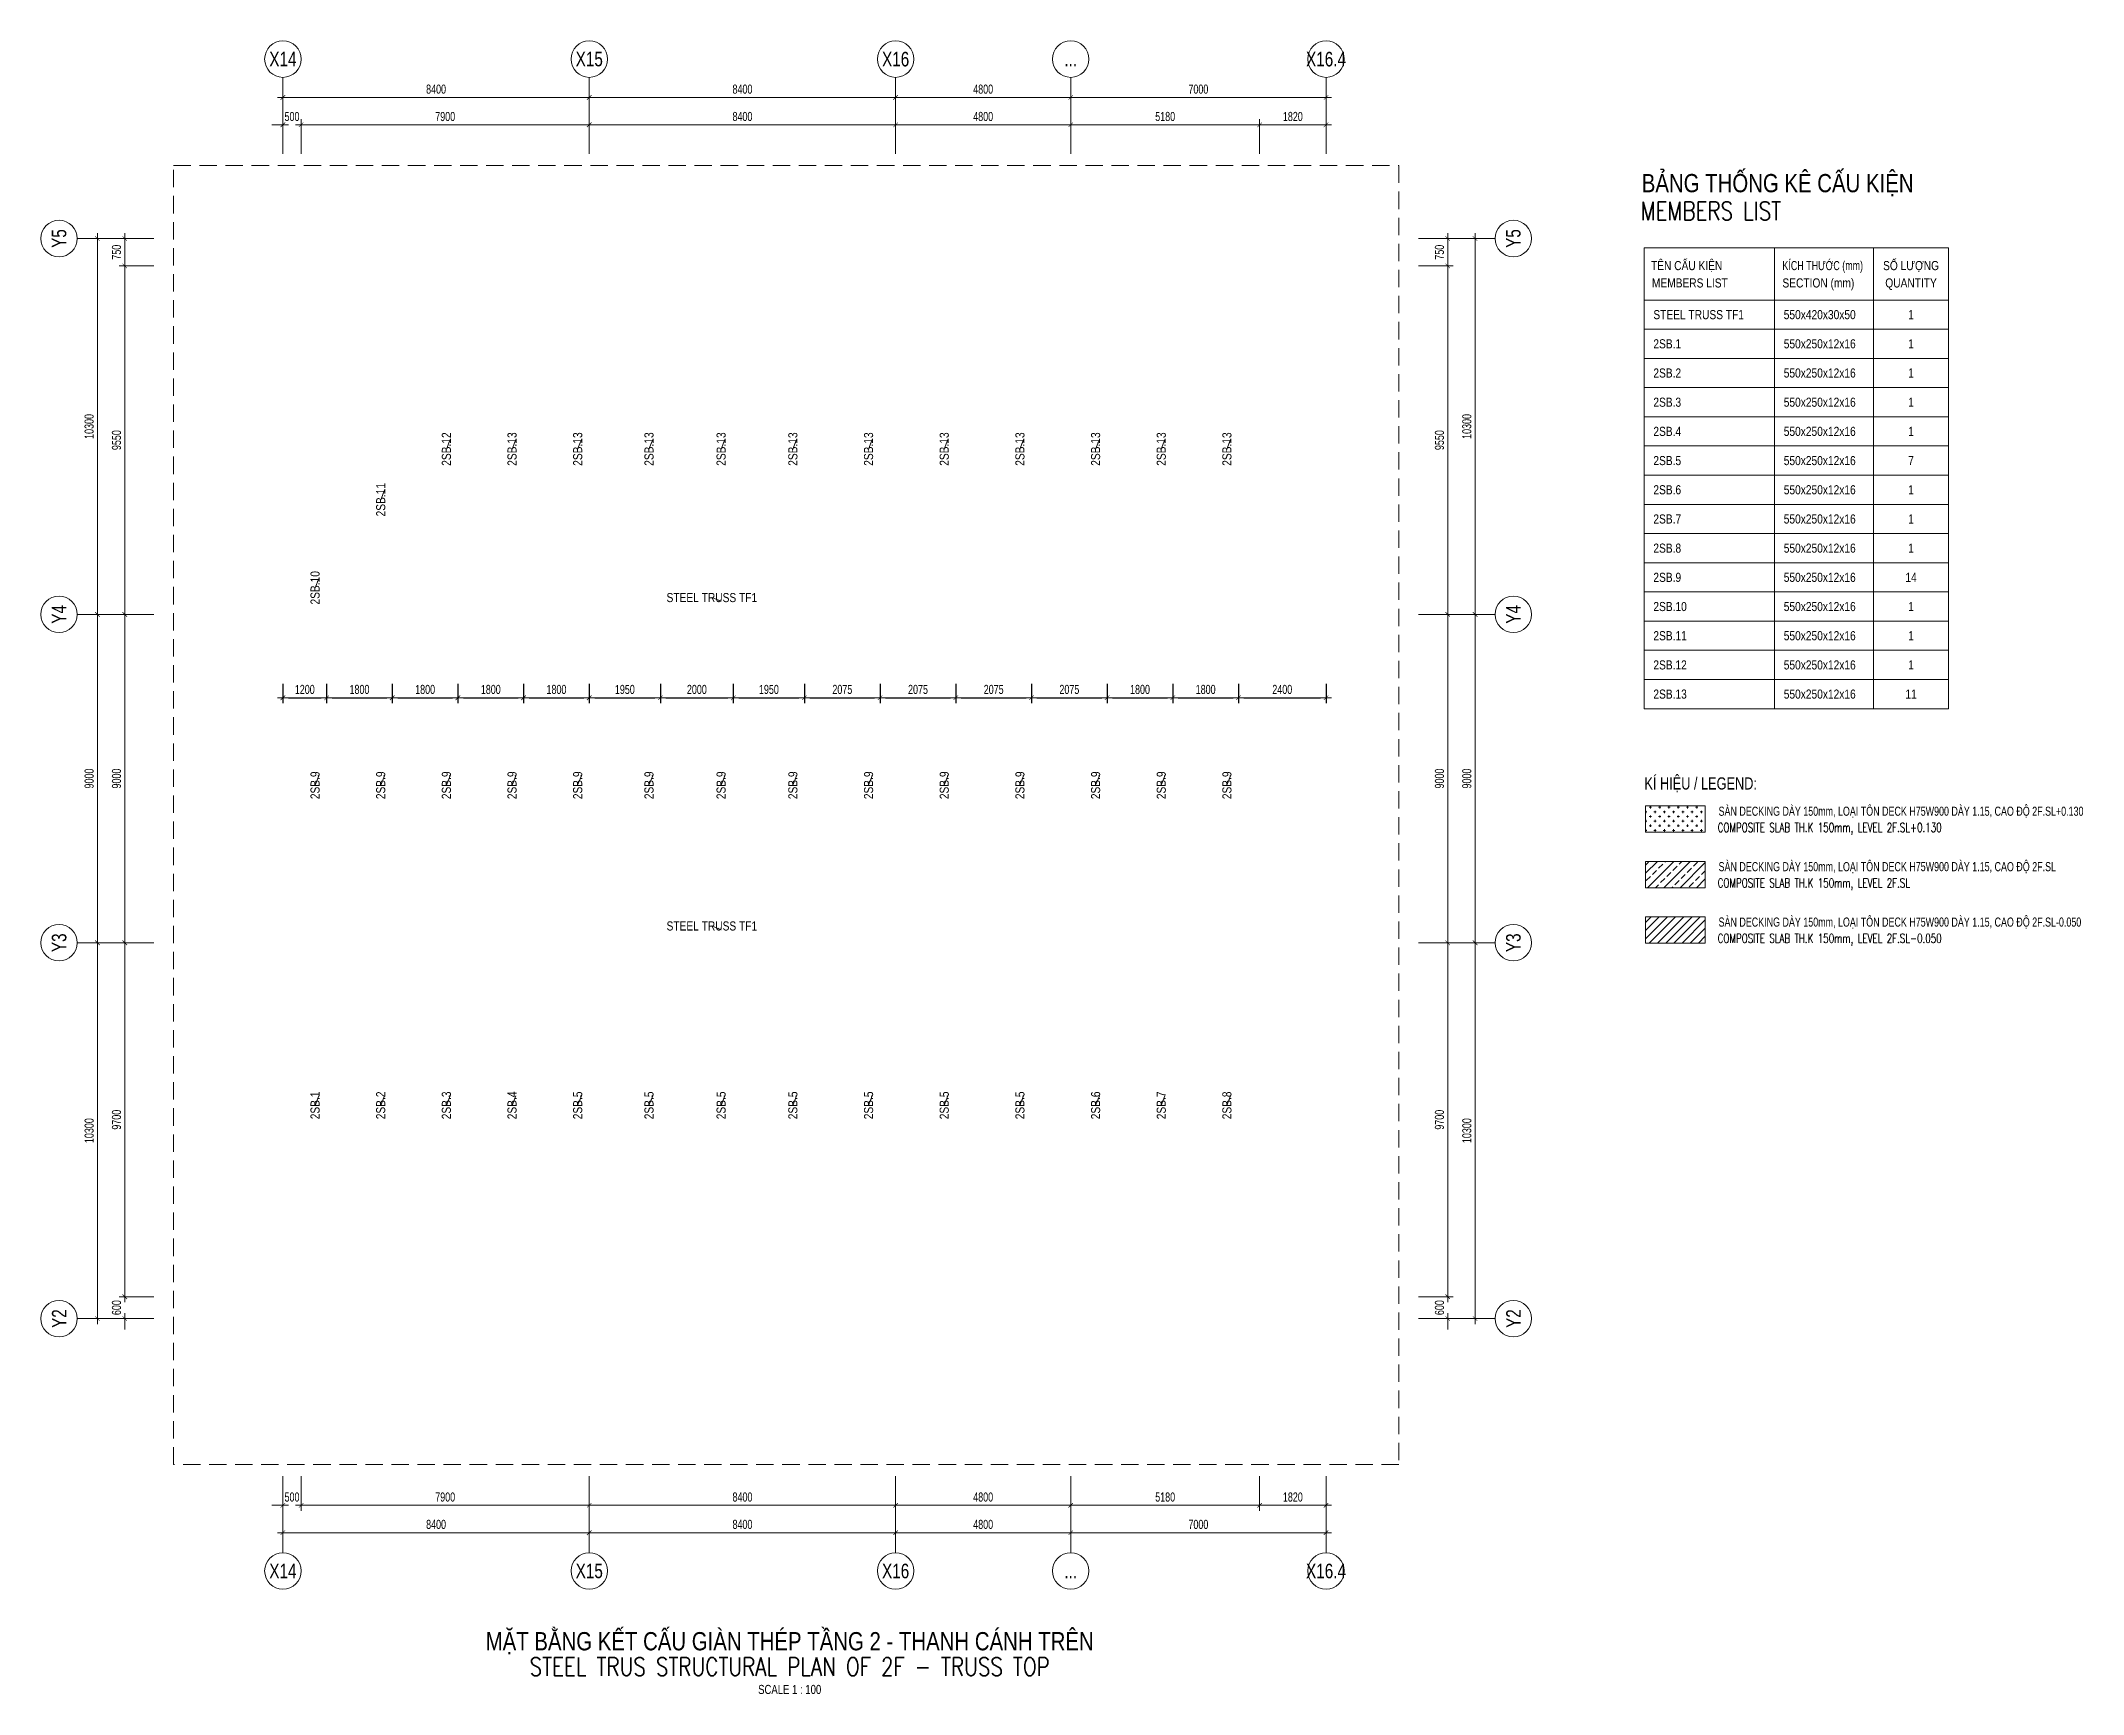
# Model space of a CAD drawing. Header units: millimetres. Extents: x 84463 to 294191, y -61495 to 44118.
# Drawn here: x 90013 to 146008, y -1193 to 44118 of the extents above; entities that cross this region are included whole.
import ezdxf
from ezdxf.enums import TextEntityAlignment as Align

# ---------------------------------------------------------------- set-up
doc = ezdxf.new("R2010")
doc.units = ezdxf.units.MM
doc.linetypes.add('CENTER2', pattern=[1.125, 0.75, -0.125, 0.125, -0.125])
doc.linetypes.add('HIDDEN2', pattern=[4.7625, 3.175, -1.5875])
for name, color, linetype, lineweight in [('$0$NDC_S_ANNO', 7, 'Continuous', 20), ('$0$NDC_S_DIM', 1, 'Continuous', 15), ('NDC_S-CONT', 3, 'Continuous', 20), ('NDC_S-TEXT-EN', 2, 'Continuous', 20), ('NDC_S-TEXT-VIE', 7, 'Continuous', 20), ('NDC_S_ANNO', 7, 'Continuous', 20), ('NDC_S_AXIS', 5, 'CENTER2', 13), ('NDC_S_BEAM NAME', 7, 'Continuous', 9), ('NDC_S_DIM', 1, 'Continuous', 15), ('NDC_S_ENG TITLE', 3, 'Continuous', 20), ('NDC_S_HATCH MATERIAL', 8, 'Continuous', 13), ('NDC_S_HIDDEN', 8, 'HIDDEN2', 13), ('NDC_S_SYMBOL', 1, 'Continuous', 15), ('NDC_S_TEXT SYMBOL', 7, 'Continuous', 20), ('NDC_S_VN TEXT', 7, 'Continuous', 20), ('NDC_S_VN TITLE', 6, 'Continuous', 35), ('NDC_Table', 3, 'Continuous', 20)]:
    doc.layers.add(name, color=color, linetype=linetype, lineweight=lineweight)
doc.styles.add('$0$ARIAL', font='arial.ttf', dxfattribs={"width": 0.8})
doc.styles.add('$0$NDC_DIM', font='', dxfattribs={"width": 0.75})
doc.styles.add('NDC_ANNO', font='', dxfattribs={"width": 0.8})
doc.styles.add('NDC_ARIAL', font='arial.ttf', dxfattribs={"width": 0.85})
doc.styles.add('NDC_DIM', font='', dxfattribs={"width": 0.75})
doc.styles.add('NDC_EN TXT', font='romans.shx', dxfattribs={"width": 0.8})
doc.styles.add('NDC_VIE TXT', font='arial.ttf', dxfattribs={"width": 0.8})
doc.styles.get('$0$NDC_DIM').set_extended_font_data('Dotum')
doc.styles.get('NDC_ANNO').set_extended_font_data('Dotum')
doc.styles.get('NDC_DIM').set_extended_font_data('Dotum')
doc.dimstyles.new('$0$NDC_dim_iso', dxfattribs={"dimtxt": 2.5, "dimasz": 1, "dimexe": 1.5, "dimexo": 2.5, "dimgap": 1, "dimtad": 1, "dimdec": 0, "dimzin": 0, "dimdsep": 46, "dimtxsty": '$0$NDC_DIM', "dimblk": '$0$DIMMARK', "dimcen": 0.09, "dimdle": 1.2, "dimclrd": 1, "dimclre": 1, "dimclrt": 3, "dimadec": 0, "dimazin": 0, "dimtfac": 1, "dimtdec": 0, "dimtix": 1, "dimtofl": 0, "dimtmove": 0, "dimatfit": 3, "dimfxl": 8, "dimfxlon": 1, "dimtolj": 1, "dimtzin": 0, "dimarcsym": 0})
doc.dimstyles.new('NDC_dim_100', dxfattribs={"dimscale": 100, "dimtxt": 2.5, "dimasz": 1.5, "dimexe": 1.5, "dimexo": 2.5, "dimgap": 1, "dimtad": 1, "dimdec": 0, "dimzin": 0, "dimdsep": 46, "dimtxsty": 'NDC_DIM', "dimblk": 'DIMMARK', "dimcen": 0.09, "dimdle": 1.2, "dimclrd": 1, "dimclre": 1, "dimclrt": 3, "dimadec": 0, "dimazin": 0, "dimtfac": 1, "dimtdec": 0, "dimtix": 1, "dimtofl": 0, "dimtmove": 0, "dimatfit": 3, "dimfxl": 8, "dimfxlon": 1, "dimtolj": 1, "dimtzin": 0, "dimarcsym": 0})

msp = doc.modelspace()

# ---------------------------------------------------------------- texts
at = {"layer": 'NDC_S-TEXT-EN', "style": 'NDC_EN TXT', "width": 0.7}
for s, p in [('COMPOSITE SLAB TH.K 150mm, LEVEL 2F.SL+0.130', (135986.2, 22434.4)), ('COMPOSITE SLAB TH.K 150mm, LEVEL 2F.SL', (135986.2, 20915.1)), ('COMPOSITE SLAB TH.K 150mm, LEVEL 2F.SL-0.050', (135986.2, 19395.8))]:
    msp.add_text(s, height=250, dxfattribs=at).set_placement(p)
at = {"layer": 'NDC_S-TEXT-VIE', "style": 'NDC_ARIAL', "width": 0.75}
msp.add_text('KÍ HIỆU / LEGEND:', height=333.333, dxfattribs=at).set_placement((133978.6, 23766.5), align=Align.MIDDLE_LEFT)
at = {"layer": 'NDC_S-TEXT-VIE', "style": 'NDC_VIE TXT', "width": 0.7}
for s, p in [('SÀN DECKING DÀY 150mm, LOẠI TÔN DECK H75W900 DÀY 1.15, CAO ĐỘ 2F.SL+0.130', (136011.7, 22880.2)), ('SÀN DECKING DÀY 150mm, LOẠI TÔN DECK H75W900 DÀY 1.15, CAO ĐỘ 2F.SL', (136011.7, 21361)), ('SÀN DECKING DÀY 150mm, LOẠI TÔN DECK H75W900 DÀY 1.15, CAO ĐỘ 2F.SL-0.050', (136011.7, 19841.7))]:
    msp.add_text(s, height=250, dxfattribs=at).set_placement(p)
at = {"layer": 'NDC_S_ENG TITLE', "style": 'NDC_EN TXT', "width": 0.8}
msp.add_text('MEMBERS LIST', height=500, dxfattribs=at).set_placement((133872.5, 39207.6))
at = {"layer": 'NDC_S_VN TEXT', "style": 'NDC_VIE TXT', "width": 0.8}
msp.add_text('BẢNG THỐNG KÊ CẤU KIỆN', height=500, dxfattribs=at).set_placement((133906, 40468.3), align=Align.TOP_LEFT)
at = {"layer": 'NDC_S_VN TEXT', "style": 'NDC_VIE TXT'}
for s, width, p in [('TÊN CẤU KIỆN', 0.8, (135136.6, 37959)), ('KÍCH THƯỚC (mm)', 0.7, (138867.5, 37959)), ('SỐ LƯỢNG', 0.8, (141288.9, 37959)), ('MEMBERS LIST', 0.8, (135224.1, 37483.4)), ('SECTION (mm)', 0.8, (138748, 37483.4)), ('QUANTITY', 0.8, (141288.9, 37483.4)), ('1', 0.8, (141288.9, 36614.8)), ('1', 0.8, (141288.9, 35814.8)), ('1', 0.8, (141288.9, 35014.8)), ('1', 0.8, (141288.9, 34214.8)), ('1', 0.8, (141288.9, 33414.8)), ('7', 0.8, (141288.9, 32614.8)), ('1', 0.8, (141288.9, 31814.8)), ('1', 0.8, (141288.9, 31014.8)), ('1', 0.8, (141288.9, 30214.8)), ('14', 0.8, (141288.9, 29414.8)), ('1', 0.8, (141288.9, 28614.8)), ('1', 0.8, (141288.9, 27814.8)), ('1', 0.8, (141288.9, 27014.8)), ('11', 0.8, (141288.9, 26214.8))]:
    msp.add_text(s, height=250, dxfattribs=dict(at, width=width)).set_placement(p, align=Align.MIDDLE_CENTER)
at = {"layer": 'NDC_S_VN TEXT', "style": 'NDC_VIE TXT', "width": 0.8}
for s, p in [('STEEL TRUSS TF1', (134224.1, 36614.8)), ('550x420x30x50', (137798.7, 36614.8)), ('2SB.1', (134224.1, 35814.8)), ('550x250x12x16', (137798.7, 35814.8)), ('2SB.2', (134224.1, 35014.8)), ('550x250x12x16', (137798.7, 35014.8)), ('2SB.3', (134224.1, 34214.8)), ('550x250x12x16', (137798.7, 34214.8)), ('2SB.4', (134224.1, 33414.8)), ('550x250x12x16', (137798.7, 33414.8)), ('2SB.5', (134224.1, 32614.8)), ('550x250x12x16', (137798.7, 32614.8)), ('2SB.6', (134224.1, 31814.8)), ('550x250x12x16', (137798.7, 31814.8)), ('2SB.7', (134224.1, 31014.8)), ('550x250x12x16', (137798.7, 31014.8)), ('2SB.8', (134224.1, 30214.8)), ('550x250x12x16', (137798.7, 30214.8)), ('2SB.9', (134224.1, 29414.8)), ('550x250x12x16', (137798.7, 29414.8)), ('2SB.10', (134224.1, 28614.8)), ('550x250x12x16', (137798.7, 28614.8)), ('2SB.11', (134224.1, 27814.8)), ('550x250x12x16', (137798.7, 27814.8)), ('2SB.12', (134224.1, 27014.8)), ('550x250x12x16', (137798.7, 27014.8)), ('2SB.13', (134224.1, 26214.8)), ('550x250x12x16', (137798.7, 26214.8))]:
    msp.add_text(s, height=250, dxfattribs=at).set_placement(p, align=Align.MIDDLE_LEFT)

# ---------------------------------------------------------------- blocks, each defined once
blk = doc.blocks.new('Drawing name_symbol')
at = {"layer": 'NDC_S_ENG TITLE', "style": 'NDC_EN TXT', "width": 0.8}
blk.add_attdef('SECTDET1', text='', height=5, dxfattribs=at).set_placement((0, 1.01), align=Align.CENTER)
at = {"layer": 'NDC_S_TEXT SYMBOL', "lineweight": 25, "style": 'NDC_ANNO', "width": 0.8}
blk.add_attdef('SSCALE', text='', height=2.5, dxfattribs=at).set_placement((0, -4), align=Align.CENTER)
at = {"layer": 'NDC_S_VN TITLE', "style": 'NDC_VIE TXT', "width": 0.8}
blk.add_attdef('SECTDET2', text='', height=5, dxfattribs=at).set_placement((0, 7.97), align=Align.CENTER)
blk = doc.blocks.new('$0$DIMMARK')
at = {"layer": '$0$NDC_S_DIM', "color": 1}
blk.add_line((-1.5, 0), (1, 0), dxfattribs=at)
at = {"layer": '$0$NDC_S_DIM', "color": 2, "const_width": 0.1}
blk.add_lwpolyline([(-0.42, -0.42), (0.42, 0.42)], dxfattribs=at)
blk = doc.blocks.new('DIMMARK')
at = {"layer": 'NDC_S_DIM', "color": 1}
blk.add_line((-1.5, 0), (1, 0), dxfattribs=at)
at = {"layer": 'NDC_S_DIM', "color": 2, "const_width": 0.1}
blk.add_lwpolyline([(-0.42, -0.42), (0.42, 0.42)], dxfattribs=at)
blk = doc.blocks.new('*D55')
at = {"layer": 'Defpoints', "color": 0, "transparency": 16777216}
for p in [(96649, 26747), (97849, 26747), (97849, 26115)]:
    blk.add_point(p, dxfattribs=at)
at = {"layer": 'NDC_S_DIM', "color": 1, "lineweight": -2, "transparency": 16777216}
for p, q in [((96649, 26497), (96649, 25965)), ((97849, 26497), (97849, 25965)), ((96799, 26115), (97699, 26115))]:
    blk.add_line(p, q, dxfattribs=at)
at = {"layer": 'NDC_S_DIM', "color": 1, "lineweight": -2, "transparency": 16777216, "xscale": 150, "yscale": 150, "zscale": 150, "rotation": 180}
blk.add_blockref('DIMMARK', (96649, 26115), dxfattribs=at)
at = {"layer": 'NDC_S_DIM', "color": 1, "lineweight": -2, "transparency": 16777216, "xscale": 150, "yscale": 150, "zscale": 150}
blk.add_blockref('DIMMARK', (97849, 26115), dxfattribs=at)
at = {"layer": 'NDC_S_DIM', "color": 3, "transparency": 16777216, "insert": (97249, 26341), "char_height": 250, "attachment_point": 5, "style": 'NDC_DIM'}
blk.add_mtext('\\A1;1200', dxfattribs=at)
blk = doc.blocks.new('*D56')
at = {"layer": 'Defpoints', "color": 0, "transparency": 16777216}
for p in [(97849, 26747), (99649, 26747), (99649, 26115)]:
    blk.add_point(p, dxfattribs=at)
at = {"layer": 'NDC_S_DIM', "color": 1, "lineweight": -2, "transparency": 16777216}
for p, q in [((97849, 26497), (97849, 25965)), ((99649, 26497), (99649, 25965)), ((97999, 26115), (99499, 26115))]:
    blk.add_line(p, q, dxfattribs=at)
at = {"layer": 'NDC_S_DIM', "color": 1, "lineweight": -2, "transparency": 16777216, "xscale": 150, "yscale": 150, "zscale": 150, "rotation": 180}
blk.add_blockref('DIMMARK', (97849, 26115), dxfattribs=at)
at = {"layer": 'NDC_S_DIM', "color": 1, "lineweight": -2, "transparency": 16777216, "xscale": 150, "yscale": 150, "zscale": 150}
blk.add_blockref('DIMMARK', (99649, 26115), dxfattribs=at)
at = {"layer": 'NDC_S_DIM', "color": 3, "transparency": 16777216, "insert": (98749, 26341), "char_height": 250, "attachment_point": 5, "style": 'NDC_DIM'}
blk.add_mtext('\\A1;1800', dxfattribs=at)
blk = doc.blocks.new('*D57')
at = {"layer": 'Defpoints', "color": 0, "transparency": 16777216}
for p in [(99649, 26747), (101449, 26747), (101449, 26115)]:
    blk.add_point(p, dxfattribs=at)
at = {"layer": 'NDC_S_DIM', "color": 1, "lineweight": -2, "transparency": 16777216}
for p, q in [((99649, 26497), (99649, 25965)), ((101449, 26497), (101449, 25965)), ((99799, 26115), (101299, 26115))]:
    blk.add_line(p, q, dxfattribs=at)
at = {"layer": 'NDC_S_DIM', "color": 1, "lineweight": -2, "transparency": 16777216, "xscale": 150, "yscale": 150, "zscale": 150, "rotation": 180}
blk.add_blockref('DIMMARK', (99649, 26115), dxfattribs=at)
at = {"layer": 'NDC_S_DIM', "color": 1, "lineweight": -2, "transparency": 16777216, "xscale": 150, "yscale": 150, "zscale": 150}
blk.add_blockref('DIMMARK', (101449, 26115), dxfattribs=at)
at = {"layer": 'NDC_S_DIM', "color": 3, "transparency": 16777216, "insert": (100549, 26341), "char_height": 250, "attachment_point": 5, "style": 'NDC_DIM'}
blk.add_mtext('\\A1;1800', dxfattribs=at)
blk = doc.blocks.new('*D58')
at = {"layer": 'Defpoints', "color": 0, "transparency": 16777216}
for p in [(101449, 26747), (103249, 26747), (103249, 26115)]:
    blk.add_point(p, dxfattribs=at)
at = {"layer": 'NDC_S_DIM', "color": 1, "lineweight": -2, "transparency": 16777216}
for p, q in [((101449, 26497), (101449, 25965)), ((103249, 26497), (103249, 25965)), ((101599, 26115), (103099, 26115))]:
    blk.add_line(p, q, dxfattribs=at)
at = {"layer": 'NDC_S_DIM', "color": 1, "lineweight": -2, "transparency": 16777216, "xscale": 150, "yscale": 150, "zscale": 150, "rotation": 180}
blk.add_blockref('DIMMARK', (101449, 26115), dxfattribs=at)
at = {"layer": 'NDC_S_DIM', "color": 1, "lineweight": -2, "transparency": 16777216, "xscale": 150, "yscale": 150, "zscale": 150}
blk.add_blockref('DIMMARK', (103249, 26115), dxfattribs=at)
at = {"layer": 'NDC_S_DIM', "color": 3, "transparency": 16777216, "insert": (102349, 26341), "char_height": 250, "attachment_point": 5, "style": 'NDC_DIM'}
blk.add_mtext('\\A1;1800', dxfattribs=at)
blk = doc.blocks.new('*D59')
at = {"layer": 'Defpoints', "color": 0, "transparency": 16777216}
for p in [(103249, 26747), (105049, 26747), (105049, 26115)]:
    blk.add_point(p, dxfattribs=at)
at = {"layer": 'NDC_S_DIM', "color": 1, "lineweight": -2, "transparency": 16777216}
for p, q in [((103249, 26497), (103249, 25965)), ((105049, 26497), (105049, 25965)), ((103399, 26115), (104899, 26115))]:
    blk.add_line(p, q, dxfattribs=at)
at = {"layer": 'NDC_S_DIM', "color": 1, "lineweight": -2, "transparency": 16777216, "xscale": 150, "yscale": 150, "zscale": 150, "rotation": 180}
blk.add_blockref('DIMMARK', (103249, 26115), dxfattribs=at)
at = {"layer": 'NDC_S_DIM', "color": 1, "lineweight": -2, "transparency": 16777216, "xscale": 150, "yscale": 150, "zscale": 150}
blk.add_blockref('DIMMARK', (105049, 26115), dxfattribs=at)
at = {"layer": 'NDC_S_DIM', "color": 3, "transparency": 16777216, "insert": (104149, 26341), "char_height": 250, "attachment_point": 5, "style": 'NDC_DIM'}
blk.add_mtext('\\A1;1800', dxfattribs=at)
blk = doc.blocks.new('*D60')
at = {"layer": 'Defpoints', "color": 0, "transparency": 16777216}
for p in [(105049, 26747), (106999, 26747), (106999, 26115)]:
    blk.add_point(p, dxfattribs=at)
at = {"layer": 'NDC_S_DIM', "color": 1, "lineweight": -2, "transparency": 16777216}
for p, q in [((105049, 26497), (105049, 25965)), ((106999, 26497), (106999, 25965)), ((105199, 26115), (106849, 26115))]:
    blk.add_line(p, q, dxfattribs=at)
at = {"layer": 'NDC_S_DIM', "color": 1, "lineweight": -2, "transparency": 16777216, "xscale": 150, "yscale": 150, "zscale": 150, "rotation": 180}
blk.add_blockref('DIMMARK', (105049, 26115), dxfattribs=at)
at = {"layer": 'NDC_S_DIM', "color": 1, "lineweight": -2, "transparency": 16777216, "xscale": 150, "yscale": 150, "zscale": 150}
blk.add_blockref('DIMMARK', (106999, 26115), dxfattribs=at)
at = {"layer": 'NDC_S_DIM', "color": 3, "transparency": 16777216, "insert": (106024, 26341), "char_height": 250, "attachment_point": 5, "style": 'NDC_DIM'}
blk.add_mtext('\\A1;1950', dxfattribs=at)
blk = doc.blocks.new('*D61')
at = {"layer": 'Defpoints', "color": 0, "transparency": 16777216}
for p in [(106999, 26747), (108999, 26747), (108999, 26115)]:
    blk.add_point(p, dxfattribs=at)
at = {"layer": 'NDC_S_DIM', "color": 1, "lineweight": -2, "transparency": 16777216}
for p, q in [((106999, 26497), (106999, 25965)), ((108999, 26497), (108999, 25965)), ((107149, 26115), (108849, 26115))]:
    blk.add_line(p, q, dxfattribs=at)
at = {"layer": 'NDC_S_DIM', "color": 1, "lineweight": -2, "transparency": 16777216, "xscale": 150, "yscale": 150, "zscale": 150, "rotation": 180}
blk.add_blockref('DIMMARK', (106999, 26115), dxfattribs=at)
at = {"layer": 'NDC_S_DIM', "color": 1, "lineweight": -2, "transparency": 16777216, "xscale": 150, "yscale": 150, "zscale": 150}
blk.add_blockref('DIMMARK', (108999, 26115), dxfattribs=at)
at = {"layer": 'NDC_S_DIM', "color": 3, "transparency": 16777216, "insert": (107999, 26341), "char_height": 250, "attachment_point": 5, "style": 'NDC_DIM'}
blk.add_mtext('\\A1;2000', dxfattribs=at)
blk = doc.blocks.new('*D62')
at = {"layer": 'Defpoints', "color": 0, "transparency": 16777216}
for p in [(108999, 26747), (110949, 26747), (110949, 26115)]:
    blk.add_point(p, dxfattribs=at)
at = {"layer": 'NDC_S_DIM', "color": 1, "lineweight": -2, "transparency": 16777216}
for p, q in [((108999, 26497), (108999, 25965)), ((110949, 26497), (110949, 25965)), ((109149, 26115), (110799, 26115))]:
    blk.add_line(p, q, dxfattribs=at)
at = {"layer": 'NDC_S_DIM', "color": 1, "lineweight": -2, "transparency": 16777216, "xscale": 150, "yscale": 150, "zscale": 150, "rotation": 180}
blk.add_blockref('DIMMARK', (108999, 26115), dxfattribs=at)
at = {"layer": 'NDC_S_DIM', "color": 1, "lineweight": -2, "transparency": 16777216, "xscale": 150, "yscale": 150, "zscale": 150}
blk.add_blockref('DIMMARK', (110949, 26115), dxfattribs=at)
at = {"layer": 'NDC_S_DIM', "color": 3, "transparency": 16777216, "insert": (109974, 26341), "char_height": 250, "attachment_point": 5, "style": 'NDC_DIM'}
blk.add_mtext('\\A1;1950', dxfattribs=at)
blk = doc.blocks.new('*D63')
at = {"layer": 'Defpoints', "color": 0, "transparency": 16777216}
for p in [(110949, 26747), (113024, 26747), (113024, 26115)]:
    blk.add_point(p, dxfattribs=at)
at = {"layer": 'NDC_S_DIM', "color": 1, "lineweight": -2, "transparency": 16777216}
for p, q in [((110949, 26497), (110949, 25965)), ((113024, 26497), (113024, 25965)), ((111099, 26115), (112874, 26115))]:
    blk.add_line(p, q, dxfattribs=at)
at = {"layer": 'NDC_S_DIM', "color": 1, "lineweight": -2, "transparency": 16777216, "xscale": 150, "yscale": 150, "zscale": 150, "rotation": 180}
blk.add_blockref('DIMMARK', (110949, 26115), dxfattribs=at)
at = {"layer": 'NDC_S_DIM', "color": 1, "lineweight": -2, "transparency": 16777216, "xscale": 150, "yscale": 150, "zscale": 150}
blk.add_blockref('DIMMARK', (113024, 26115), dxfattribs=at)
at = {"layer": 'NDC_S_DIM', "color": 3, "transparency": 16777216, "insert": (111987, 26341), "char_height": 250, "attachment_point": 5, "style": 'NDC_DIM'}
blk.add_mtext('\\A1;2075', dxfattribs=at)
blk = doc.blocks.new('*D64')
at = {"layer": 'Defpoints', "color": 0, "transparency": 16777216}
for p in [(113024, 26747), (115099, 26747), (115099, 26115)]:
    blk.add_point(p, dxfattribs=at)
at = {"layer": 'NDC_S_DIM', "color": 1, "lineweight": -2, "transparency": 16777216}
for p, q in [((113024, 26497), (113024, 25965)), ((115099, 26497), (115099, 25965)), ((113174, 26115), (114949, 26115))]:
    blk.add_line(p, q, dxfattribs=at)
at = {"layer": 'NDC_S_DIM', "color": 1, "lineweight": -2, "transparency": 16777216, "xscale": 150, "yscale": 150, "zscale": 150, "rotation": 180}
blk.add_blockref('DIMMARK', (113024, 26115), dxfattribs=at)
at = {"layer": 'NDC_S_DIM', "color": 1, "lineweight": -2, "transparency": 16777216, "xscale": 150, "yscale": 150, "zscale": 150}
blk.add_blockref('DIMMARK', (115099, 26115), dxfattribs=at)
at = {"layer": 'NDC_S_DIM', "color": 3, "transparency": 16777216, "insert": (114062, 26341), "char_height": 250, "attachment_point": 5, "style": 'NDC_DIM'}
blk.add_mtext('\\A1;2075', dxfattribs=at)
blk = doc.blocks.new('*D65')
at = {"layer": 'Defpoints', "color": 0, "transparency": 16777216}
for p in [(115099, 26747), (117174, 26747), (117174, 26115)]:
    blk.add_point(p, dxfattribs=at)
at = {"layer": 'NDC_S_DIM', "color": 1, "lineweight": -2, "transparency": 16777216}
for p, q in [((115099, 26497), (115099, 25965)), ((117174, 26497), (117174, 25965)), ((115249, 26115), (117024, 26115))]:
    blk.add_line(p, q, dxfattribs=at)
at = {"layer": 'NDC_S_DIM', "color": 1, "lineweight": -2, "transparency": 16777216, "xscale": 150, "yscale": 150, "zscale": 150, "rotation": 180}
blk.add_blockref('DIMMARK', (115099, 26115), dxfattribs=at)
at = {"layer": 'NDC_S_DIM', "color": 1, "lineweight": -2, "transparency": 16777216, "xscale": 150, "yscale": 150, "zscale": 150}
blk.add_blockref('DIMMARK', (117174, 26115), dxfattribs=at)
at = {"layer": 'NDC_S_DIM', "color": 3, "transparency": 16777216, "insert": (116137, 26341), "char_height": 250, "attachment_point": 5, "style": 'NDC_DIM'}
blk.add_mtext('\\A1;2075', dxfattribs=at)
blk = doc.blocks.new('*D66')
at = {"layer": 'Defpoints', "color": 0, "transparency": 16777216}
for p in [(117174, 26747), (119249, 26747), (119249, 26115)]:
    blk.add_point(p, dxfattribs=at)
at = {"layer": 'NDC_S_DIM', "color": 1, "lineweight": -2, "transparency": 16777216}
for p, q in [((117174, 26497), (117174, 25965)), ((119249, 26497), (119249, 25965)), ((117324, 26115), (119099, 26115))]:
    blk.add_line(p, q, dxfattribs=at)
at = {"layer": 'NDC_S_DIM', "color": 1, "lineweight": -2, "transparency": 16777216, "xscale": 150, "yscale": 150, "zscale": 150, "rotation": 180}
blk.add_blockref('DIMMARK', (117174, 26115), dxfattribs=at)
at = {"layer": 'NDC_S_DIM', "color": 1, "lineweight": -2, "transparency": 16777216, "xscale": 150, "yscale": 150, "zscale": 150}
blk.add_blockref('DIMMARK', (119249, 26115), dxfattribs=at)
at = {"layer": 'NDC_S_DIM', "color": 3, "transparency": 16777216, "insert": (118212, 26341), "char_height": 250, "attachment_point": 5, "style": 'NDC_DIM'}
blk.add_mtext('\\A1;2075', dxfattribs=at)
blk = doc.blocks.new('*D67')
at = {"layer": 'Defpoints', "color": 0, "transparency": 16777216}
for p in [(119249, 26747), (121049, 26747), (121049, 26115)]:
    blk.add_point(p, dxfattribs=at)
at = {"layer": 'NDC_S_DIM', "color": 1, "lineweight": -2, "transparency": 16777216}
for p, q in [((119249, 26497), (119249, 25965)), ((121049, 26497), (121049, 25965)), ((119399, 26115), (120899, 26115))]:
    blk.add_line(p, q, dxfattribs=at)
at = {"layer": 'NDC_S_DIM', "color": 1, "lineweight": -2, "transparency": 16777216, "xscale": 150, "yscale": 150, "zscale": 150, "rotation": 180}
blk.add_blockref('DIMMARK', (119249, 26115), dxfattribs=at)
at = {"layer": 'NDC_S_DIM', "color": 1, "lineweight": -2, "transparency": 16777216, "xscale": 150, "yscale": 150, "zscale": 150}
blk.add_blockref('DIMMARK', (121049, 26115), dxfattribs=at)
at = {"layer": 'NDC_S_DIM', "color": 3, "transparency": 16777216, "insert": (120149, 26341), "char_height": 250, "attachment_point": 5, "style": 'NDC_DIM'}
blk.add_mtext('\\A1;1800', dxfattribs=at)
blk = doc.blocks.new('*D68')
at = {"layer": 'Defpoints', "color": 0, "transparency": 16777216}
for p in [(121049, 26747), (122849, 26747), (122849, 26115)]:
    blk.add_point(p, dxfattribs=at)
at = {"layer": 'NDC_S_DIM', "color": 1, "lineweight": -2, "transparency": 16777216}
for p, q in [((121049, 26497), (121049, 25965)), ((122849, 26497), (122849, 25965)), ((121199, 26115), (122699, 26115))]:
    blk.add_line(p, q, dxfattribs=at)
at = {"layer": 'NDC_S_DIM', "color": 1, "lineweight": -2, "transparency": 16777216, "xscale": 150, "yscale": 150, "zscale": 150, "rotation": 180}
blk.add_blockref('DIMMARK', (121049, 26115), dxfattribs=at)
at = {"layer": 'NDC_S_DIM', "color": 1, "lineweight": -2, "transparency": 16777216, "xscale": 150, "yscale": 150, "zscale": 150}
blk.add_blockref('DIMMARK', (122849, 26115), dxfattribs=at)
at = {"layer": 'NDC_S_DIM', "color": 3, "transparency": 16777216, "insert": (121949, 26341), "char_height": 250, "attachment_point": 5, "style": 'NDC_DIM'}
blk.add_mtext('\\A1;1800', dxfattribs=at)
blk = doc.blocks.new('*D69')
at = {"layer": 'Defpoints', "color": 0, "transparency": 16777216}
for p in [(122849, 26747), (125249, 26747), (125249, 26115)]:
    blk.add_point(p, dxfattribs=at)
at = {"layer": 'NDC_S_DIM', "color": 1, "lineweight": -2, "transparency": 16777216}
for p, q in [((122849, 26497), (122849, 25965)), ((125249, 26497), (125249, 25965)), ((122999, 26115), (125099, 26115))]:
    blk.add_line(p, q, dxfattribs=at)
at = {"layer": 'NDC_S_DIM', "color": 1, "lineweight": -2, "transparency": 16777216, "xscale": 150, "yscale": 150, "zscale": 150, "rotation": 180}
blk.add_blockref('DIMMARK', (122849, 26115), dxfattribs=at)
at = {"layer": 'NDC_S_DIM', "color": 1, "lineweight": -2, "transparency": 16777216, "xscale": 150, "yscale": 150, "zscale": 150}
blk.add_blockref('DIMMARK', (125249, 26115), dxfattribs=at)
at = {"layer": 'NDC_S_DIM', "color": 3, "transparency": 16777216, "insert": (124049, 26341), "char_height": 250, "attachment_point": 5, "style": 'NDC_DIM'}
blk.add_mtext('\\A1;2400', dxfattribs=at)
blk = doc.blocks.new('*D27')
at = {"layer": 'Defpoints', "color": 0, "transparency": 16777216}
for p in [(105049, 42568), (96649, 40700), (105049, 40700)]:
    blk.add_point(p, dxfattribs=at)
at = {"layer": 'NDC_S_DIM', "color": 1, "lineweight": -2, "transparency": 16777216}
for p, q in [((96649, 41768), (96649, 42718)), ((96799, 42568), (104899, 42568)), ((105049, 41768), (105049, 42718))]:
    blk.add_line(p, q, dxfattribs=at)
at = {"layer": 'NDC_S_DIM', "color": 1, "lineweight": -2, "transparency": 16777216, "xscale": 150, "yscale": 150, "zscale": 150, "rotation": 180}
blk.add_blockref('DIMMARK', (96649, 42568), dxfattribs=at)
at = {"layer": 'NDC_S_DIM', "color": 1, "lineweight": -2, "transparency": 16777216, "xscale": 150, "yscale": 150, "zscale": 150}
blk.add_blockref('DIMMARK', (105049, 42568), dxfattribs=at)
at = {"layer": 'NDC_S_DIM', "color": 3, "transparency": 16777216, "insert": (100849, 42793), "char_height": 250, "attachment_point": 5, "style": 'NDC_DIM'}
blk.add_mtext('\\A1;8400', dxfattribs=at)
blk = doc.blocks.new('*D28')
at = {"layer": 'Defpoints', "color": 0, "transparency": 16777216}
for p in [(113449, 42568), (105049, 40700), (113449, 40700)]:
    blk.add_point(p, dxfattribs=at)
at = {"layer": 'NDC_S_DIM', "color": 1, "lineweight": -2, "transparency": 16777216}
for p, q in [((105049, 41768), (105049, 42718)), ((105199, 42568), (113299, 42568)), ((113449, 41768), (113449, 42718))]:
    blk.add_line(p, q, dxfattribs=at)
at = {"layer": 'NDC_S_DIM', "color": 1, "lineweight": -2, "transparency": 16777216, "xscale": 150, "yscale": 150, "zscale": 150, "rotation": 180}
blk.add_blockref('DIMMARK', (105049, 42568), dxfattribs=at)
at = {"layer": 'NDC_S_DIM', "color": 1, "lineweight": -2, "transparency": 16777216, "xscale": 150, "yscale": 150, "zscale": 150}
blk.add_blockref('DIMMARK', (113449, 42568), dxfattribs=at)
at = {"layer": 'NDC_S_DIM', "color": 3, "transparency": 16777216, "insert": (109249, 42793), "char_height": 250, "attachment_point": 5, "style": 'NDC_DIM'}
blk.add_mtext('\\A1;8400', dxfattribs=at)
blk = doc.blocks.new('*D29')
at = {"layer": 'Defpoints', "color": 0, "transparency": 16777216}
for p in [(118249, 42568), (113449, 40700), (118249, 40700)]:
    blk.add_point(p, dxfattribs=at)
at = {"layer": 'NDC_S_DIM', "color": 1, "lineweight": -2, "transparency": 16777216}
for p, q in [((113449, 41768), (113449, 42718)), ((113599, 42568), (118099, 42568)), ((118249, 41768), (118249, 42718))]:
    blk.add_line(p, q, dxfattribs=at)
at = {"layer": 'NDC_S_DIM', "color": 1, "lineweight": -2, "transparency": 16777216, "xscale": 150, "yscale": 150, "zscale": 150, "rotation": 180}
blk.add_blockref('DIMMARK', (113449, 42568), dxfattribs=at)
at = {"layer": 'NDC_S_DIM', "color": 1, "lineweight": -2, "transparency": 16777216, "xscale": 150, "yscale": 150, "zscale": 150}
blk.add_blockref('DIMMARK', (118249, 42568), dxfattribs=at)
at = {"layer": 'NDC_S_DIM', "color": 3, "transparency": 16777216, "insert": (115849, 42793), "char_height": 250, "attachment_point": 5, "style": 'NDC_DIM'}
blk.add_mtext('\\A1;4800', dxfattribs=at)
blk = doc.blocks.new('*D30')
at = {"layer": 'Defpoints', "color": 0, "transparency": 16777216}
for p in [(125249, 42568), (118249, 40700), (125249, 40700)]:
    blk.add_point(p, dxfattribs=at)
at = {"layer": 'NDC_S_DIM', "color": 1, "lineweight": -2, "transparency": 16777216}
for p, q in [((118249, 41768), (118249, 42718)), ((118399, 42568), (125099, 42568)), ((125249, 41768), (125249, 42718))]:
    blk.add_line(p, q, dxfattribs=at)
at = {"layer": 'NDC_S_DIM', "color": 1, "lineweight": -2, "transparency": 16777216, "xscale": 150, "yscale": 150, "zscale": 150, "rotation": 180}
blk.add_blockref('DIMMARK', (118249, 42568), dxfattribs=at)
at = {"layer": 'NDC_S_DIM', "color": 1, "lineweight": -2, "transparency": 16777216, "xscale": 150, "yscale": 150, "zscale": 150}
blk.add_blockref('DIMMARK', (125249, 42568), dxfattribs=at)
at = {"layer": 'NDC_S_DIM', "color": 3, "transparency": 16777216, "insert": (121749, 42793), "char_height": 250, "attachment_point": 5, "style": 'NDC_DIM'}
blk.add_mtext('\\A1;7000', dxfattribs=at)
blk = doc.blocks.new('*U14')
at = {"layer": 'NDC_S_SYMBOL'}
blk.add_line((0, 5), (0, 9), dxfattribs=at)
blk.add_circle((0, 0), 5, dxfattribs=at)
at = {"layer": 'NDC_S_TEXT SYMBOL', "color": 7, "style": 'NDC_ANNO', "width": 0.8}
blk.add_attdef('GRID', text='', height=4, dxfattribs=at).set_placement((0, 0), align=Align.MIDDLE)
blk = doc.blocks.new('*D31')
at = {"layer": 'Defpoints', "color": 0, "transparency": 16777216}
for p in [(97149, 41818), (96649, 40700), (97149, 40700)]:
    blk.add_point(p, dxfattribs=at)
at = {"layer": 'NDC_S_DIM', "color": 1, "lineweight": -2, "transparency": 16777216}
for p, q in [((96499, 41818), (96349, 41818)), ((96649, 41018), (96649, 41968)), ((97149, 41018), (97149, 41968)), ((97299, 41818), (97449, 41818))]:
    blk.add_line(p, q, dxfattribs=at)
at = {"layer": 'NDC_S_DIM', "color": 1, "lineweight": -2, "transparency": 16777216, "xscale": 150, "yscale": 150, "zscale": 150}
blk.add_blockref('DIMMARK', (96649, 41818), dxfattribs=at)
at = {"layer": 'NDC_S_DIM', "color": 1, "lineweight": -2, "transparency": 16777216, "xscale": 150, "yscale": 150, "zscale": 150, "rotation": 180}
blk.add_blockref('DIMMARK', (97149, 41818), dxfattribs=at)
at = {"layer": 'NDC_S_DIM', "color": 3, "transparency": 16777216, "insert": (96899, 42043), "char_height": 250, "attachment_point": 5, "style": 'NDC_DIM'}
blk.add_mtext('\\A1;500', dxfattribs=at)
blk = doc.blocks.new('*D32')
at = {"layer": 'Defpoints', "color": 0, "transparency": 16777216}
for p in [(105049, 41818), (97149, 40700), (105049, 40700)]:
    blk.add_point(p, dxfattribs=at)
at = {"layer": 'NDC_S_DIM', "color": 1, "lineweight": -2, "transparency": 16777216}
for p, q in [((97149, 41018), (97149, 41968)), ((97299, 41818), (104899, 41818)), ((105049, 41018), (105049, 41968))]:
    blk.add_line(p, q, dxfattribs=at)
at = {"layer": 'NDC_S_DIM', "color": 1, "lineweight": -2, "transparency": 16777216, "xscale": 150, "yscale": 150, "zscale": 150, "rotation": 180}
blk.add_blockref('DIMMARK', (97149, 41818), dxfattribs=at)
at = {"layer": 'NDC_S_DIM', "color": 1, "lineweight": -2, "transparency": 16777216, "xscale": 150, "yscale": 150, "zscale": 150}
blk.add_blockref('DIMMARK', (105049, 41818), dxfattribs=at)
at = {"layer": 'NDC_S_DIM', "color": 3, "transparency": 16777216, "insert": (101099, 42043), "char_height": 250, "attachment_point": 5, "style": 'NDC_DIM'}
blk.add_mtext('\\A1;7900', dxfattribs=at)
blk = doc.blocks.new('*D33')
at = {"layer": 'Defpoints', "color": 0, "transparency": 16777216}
for p in [(113449, 41818), (105049, 40700), (113449, 40700)]:
    blk.add_point(p, dxfattribs=at)
at = {"layer": 'NDC_S_DIM', "color": 1, "lineweight": -2, "transparency": 16777216}
for p, q in [((105049, 41018), (105049, 41968)), ((105199, 41818), (113299, 41818)), ((113449, 41018), (113449, 41968))]:
    blk.add_line(p, q, dxfattribs=at)
at = {"layer": 'NDC_S_DIM', "color": 1, "lineweight": -2, "transparency": 16777216, "xscale": 150, "yscale": 150, "zscale": 150, "rotation": 180}
blk.add_blockref('DIMMARK', (105049, 41818), dxfattribs=at)
at = {"layer": 'NDC_S_DIM', "color": 1, "lineweight": -2, "transparency": 16777216, "xscale": 150, "yscale": 150, "zscale": 150}
blk.add_blockref('DIMMARK', (113449, 41818), dxfattribs=at)
at = {"layer": 'NDC_S_DIM', "color": 3, "transparency": 16777216, "insert": (109249, 42043), "char_height": 250, "attachment_point": 5, "style": 'NDC_DIM'}
blk.add_mtext('\\A1;8400', dxfattribs=at)
blk = doc.blocks.new('*D34')
at = {"layer": 'Defpoints', "color": 0, "transparency": 16777216}
for p in [(118249, 41818), (113449, 40700), (118249, 40700)]:
    blk.add_point(p, dxfattribs=at)
at = {"layer": 'NDC_S_DIM', "color": 1, "lineweight": -2, "transparency": 16777216}
for p, q in [((113449, 41018), (113449, 41968)), ((113599, 41818), (118099, 41818)), ((118249, 41018), (118249, 41968))]:
    blk.add_line(p, q, dxfattribs=at)
at = {"layer": 'NDC_S_DIM', "color": 1, "lineweight": -2, "transparency": 16777216, "xscale": 150, "yscale": 150, "zscale": 150, "rotation": 180}
blk.add_blockref('DIMMARK', (113449, 41818), dxfattribs=at)
at = {"layer": 'NDC_S_DIM', "color": 1, "lineweight": -2, "transparency": 16777216, "xscale": 150, "yscale": 150, "zscale": 150}
blk.add_blockref('DIMMARK', (118249, 41818), dxfattribs=at)
at = {"layer": 'NDC_S_DIM', "color": 3, "transparency": 16777216, "insert": (115849, 42043), "char_height": 250, "attachment_point": 5, "style": 'NDC_DIM'}
blk.add_mtext('\\A1;4800', dxfattribs=at)
blk = doc.blocks.new('*D35')
at = {"layer": 'Defpoints', "color": 0, "transparency": 16777216}
for p in [(123429, 41818), (118249, 40700), (123429, 40700)]:
    blk.add_point(p, dxfattribs=at)
at = {"layer": 'NDC_S_DIM', "color": 1, "lineweight": -2, "transparency": 16777216}
for p, q in [((118249, 41018), (118249, 41968)), ((118399, 41818), (123279, 41818)), ((123429, 41018), (123429, 41968))]:
    blk.add_line(p, q, dxfattribs=at)
at = {"layer": 'NDC_S_DIM', "color": 1, "lineweight": -2, "transparency": 16777216, "xscale": 150, "yscale": 150, "zscale": 150, "rotation": 180}
blk.add_blockref('DIMMARK', (118249, 41818), dxfattribs=at)
at = {"layer": 'NDC_S_DIM', "color": 1, "lineweight": -2, "transparency": 16777216, "xscale": 150, "yscale": 150, "zscale": 150}
blk.add_blockref('DIMMARK', (123429, 41818), dxfattribs=at)
at = {"layer": 'NDC_S_DIM', "color": 3, "transparency": 16777216, "insert": (120839, 42043), "char_height": 250, "attachment_point": 5, "style": 'NDC_DIM'}
blk.add_mtext('\\A1;5180', dxfattribs=at)
blk = doc.blocks.new('*D36')
at = {"layer": 'Defpoints', "color": 0, "transparency": 16777216}
for p in [(125249, 41818), (123429, 40700), (125249, 40700)]:
    blk.add_point(p, dxfattribs=at)
at = {"layer": 'NDC_S_DIM', "color": 1, "lineweight": -2, "transparency": 16777216}
for p, q in [((123429, 41018), (123429, 41968)), ((123579, 41818), (125099, 41818)), ((125249, 41018), (125249, 41968))]:
    blk.add_line(p, q, dxfattribs=at)
at = {"layer": 'NDC_S_DIM', "color": 1, "lineweight": -2, "transparency": 16777216, "xscale": 150, "yscale": 150, "zscale": 150, "rotation": 180}
blk.add_blockref('DIMMARK', (123429, 41818), dxfattribs=at)
at = {"layer": 'NDC_S_DIM', "color": 1, "lineweight": -2, "transparency": 16777216, "xscale": 150, "yscale": 150, "zscale": 150}
blk.add_blockref('DIMMARK', (125249, 41818), dxfattribs=at)
at = {"layer": 'NDC_S_DIM', "color": 3, "transparency": 16777216, "insert": (124339, 42043), "char_height": 250, "attachment_point": 5, "style": 'NDC_DIM'}
blk.add_mtext('\\A1;1820', dxfattribs=at)
blk = doc.blocks.new('*D37')
at = {"layer": 'Defpoints', "color": 0, "transparency": 16777216}
for p in [(92313, 9700), (93649, 9700), (93649, 9100)]:
    blk.add_point(p, dxfattribs=at)
at = {"layer": 'NDC_S_DIM', "color": 1, "lineweight": -2, "transparency": 16777216}
for p, q in [((93113, 9700), (92163, 9700)), ((92313, 9850), (92313, 10000)), ((93113, 9100), (92163, 9100)), ((92313, 8950), (92313, 8800))]:
    blk.add_line(p, q, dxfattribs=at)
at = {"layer": 'NDC_S_DIM', "color": 1, "lineweight": -2, "transparency": 16777216, "xscale": 150, "yscale": 150, "zscale": 150}
for p, rotation in [((92313, 9700), 270), ((92313, 9100), 90)]:
    blk.add_blockref('DIMMARK', p, dxfattribs=dict(at, rotation=rotation))
at = {"layer": 'NDC_S_DIM', "color": 3, "transparency": 16777216, "insert": (92088, 9400), "char_height": 250, "attachment_point": 5, "rotation": 90, "style": 'NDC_DIM'}
blk.add_mtext('\\A1;600', dxfattribs=at)
blk = doc.blocks.new('*D38')
at = {"layer": 'Defpoints', "color": 0, "transparency": 16777216}
for p in [(92313, 19400), (93649, 19400), (93649, 9700)]:
    blk.add_point(p, dxfattribs=at)
at = {"layer": 'NDC_S_DIM', "color": 1, "lineweight": -2, "transparency": 16777216}
for p, q in [((93113, 19400), (92163, 19400)), ((92313, 9850), (92313, 19250)), ((93113, 9700), (92163, 9700))]:
    blk.add_line(p, q, dxfattribs=at)
at = {"layer": 'NDC_S_DIM', "color": 1, "lineweight": -2, "transparency": 16777216, "xscale": 150, "yscale": 150, "zscale": 150}
for p, rotation in [((92313, 19400), 90), ((92313, 9700), 270)]:
    blk.add_blockref('DIMMARK', p, dxfattribs=dict(at, rotation=rotation))
at = {"layer": 'NDC_S_DIM', "color": 3, "transparency": 16777216, "insert": (92088, 14550), "char_height": 250, "attachment_point": 5, "rotation": 90, "style": 'NDC_DIM'}
blk.add_mtext('\\A1;9700', dxfattribs=at)
blk = doc.blocks.new('*D39')
at = {"layer": 'Defpoints', "color": 0, "transparency": 16777216}
for p in [(92313, 28400), (93649, 28400), (93649, 19400)]:
    blk.add_point(p, dxfattribs=at)
at = {"layer": 'NDC_S_DIM', "color": 1, "lineweight": -2, "transparency": 16777216}
for p, q in [((93113, 28400), (92163, 28400)), ((92313, 19550), (92313, 28250)), ((93113, 19400), (92163, 19400))]:
    blk.add_line(p, q, dxfattribs=at)
at = {"layer": 'NDC_S_DIM', "color": 1, "lineweight": -2, "transparency": 16777216, "xscale": 150, "yscale": 150, "zscale": 150}
for p, rotation in [((92313, 28400), 90), ((92313, 19400), 270)]:
    blk.add_blockref('DIMMARK', p, dxfattribs=dict(at, rotation=rotation))
at = {"layer": 'NDC_S_DIM', "color": 3, "transparency": 16777216, "insert": (92088, 23900), "char_height": 250, "attachment_point": 5, "rotation": 90, "style": 'NDC_DIM'}
blk.add_mtext('\\A1;9000', dxfattribs=at)
blk = doc.blocks.new('*D40')
at = {"layer": 'Defpoints', "color": 0, "transparency": 16777216}
for p in [(92313, 37950), (93649, 37950), (93649, 28400)]:
    blk.add_point(p, dxfattribs=at)
at = {"layer": 'NDC_S_DIM', "color": 1, "lineweight": -2, "transparency": 16777216}
for p, q in [((93113, 37950), (92163, 37950)), ((92313, 28550), (92313, 37800)), ((93113, 28400), (92163, 28400))]:
    blk.add_line(p, q, dxfattribs=at)
at = {"layer": 'NDC_S_DIM', "color": 1, "lineweight": -2, "transparency": 16777216, "xscale": 150, "yscale": 150, "zscale": 150}
for p, rotation in [((92313, 37950), 90), ((92313, 28400), 270)]:
    blk.add_blockref('DIMMARK', p, dxfattribs=dict(at, rotation=rotation))
at = {"layer": 'NDC_S_DIM', "color": 3, "transparency": 16777216, "insert": (92088, 33175), "char_height": 250, "attachment_point": 5, "rotation": 90, "style": 'NDC_DIM'}
blk.add_mtext('\\A1;9550', dxfattribs=at)
blk = doc.blocks.new('*D41')
at = {"layer": 'Defpoints', "color": 0, "transparency": 16777216}
for p in [(92313, 38700), (93649, 38700), (93649, 37950)]:
    blk.add_point(p, dxfattribs=at)
at = {"layer": 'NDC_S_DIM', "color": 1, "lineweight": -2, "transparency": 16777216}
for p, q in [((93113, 38700), (92163, 38700)), ((92313, 38100), (92313, 38550)), ((93113, 37950), (92163, 37950))]:
    blk.add_line(p, q, dxfattribs=at)
at = {"layer": 'NDC_S_DIM', "color": 1, "lineweight": -2, "transparency": 16777216, "xscale": 150, "yscale": 150, "zscale": 150}
for p, rotation in [((92313, 38700), 90), ((92313, 37950), 270)]:
    blk.add_blockref('DIMMARK', p, dxfattribs=dict(at, rotation=rotation))
at = {"layer": 'NDC_S_DIM', "color": 3, "transparency": 16777216, "insert": (92088, 38325), "char_height": 250, "attachment_point": 5, "rotation": 90, "style": 'NDC_DIM'}
blk.add_mtext('\\A1;750', dxfattribs=at)
blk = doc.blocks.new('*D42')
at = {"layer": 'Defpoints', "color": 0, "transparency": 16777216}
for p in [(93649, 38700), (91563, 28400), (93649, 28400)]:
    blk.add_point(p, dxfattribs=at)
at = {"layer": 'NDC_S_DIM', "color": 1, "lineweight": -2, "transparency": 16777216}
for p, q in [((92363, 38700), (91413, 38700)), ((91563, 38550), (91563, 28550)), ((92363, 28400), (91413, 28400))]:
    blk.add_line(p, q, dxfattribs=at)
at = {"layer": 'NDC_S_DIM', "color": 1, "lineweight": -2, "transparency": 16777216, "xscale": 150, "yscale": 150, "zscale": 150}
for p, rotation in [((91563, 38700), 90), ((91563, 28400), 270)]:
    blk.add_blockref('DIMMARK', p, dxfattribs=dict(at, rotation=rotation))
at = {"layer": 'NDC_S_DIM', "color": 3, "transparency": 16777216, "insert": (91338, 33550), "char_height": 250, "attachment_point": 5, "rotation": 90, "style": 'NDC_DIM'}
blk.add_mtext('\\A1;10300', dxfattribs=at)
blk = doc.blocks.new('*D43')
at = {"layer": 'Defpoints', "color": 0, "transparency": 16777216}
for p in [(93649, 28400), (91563, 19400), (93649, 19400)]:
    blk.add_point(p, dxfattribs=at)
at = {"layer": 'NDC_S_DIM', "color": 1, "lineweight": -2, "transparency": 16777216}
for p, q in [((92363, 28400), (91413, 28400)), ((91563, 28250), (91563, 19550)), ((92363, 19400), (91413, 19400))]:
    blk.add_line(p, q, dxfattribs=at)
at = {"layer": 'NDC_S_DIM', "color": 1, "lineweight": -2, "transparency": 16777216, "xscale": 150, "yscale": 150, "zscale": 150}
for p, rotation in [((91563, 28400), 90), ((91563, 19400), 270)]:
    blk.add_blockref('DIMMARK', p, dxfattribs=dict(at, rotation=rotation))
at = {"layer": 'NDC_S_DIM', "color": 3, "transparency": 16777216, "insert": (91338, 23900), "char_height": 250, "attachment_point": 5, "rotation": 90, "style": 'NDC_DIM'}
blk.add_mtext('\\A1;9000', dxfattribs=at)
blk = doc.blocks.new('*D44')
at = {"layer": 'Defpoints', "color": 0, "transparency": 16777216}
for p in [(93649, 19400), (91563, 9100), (93649, 9100)]:
    blk.add_point(p, dxfattribs=at)
at = {"layer": 'NDC_S_DIM', "color": 1, "lineweight": -2, "transparency": 16777216}
for p, q in [((92363, 19400), (91413, 19400)), ((91563, 19250), (91563, 9250)), ((92363, 9100), (91413, 9100))]:
    blk.add_line(p, q, dxfattribs=at)
at = {"layer": 'NDC_S_DIM', "color": 1, "lineweight": -2, "transparency": 16777216, "xscale": 150, "yscale": 150, "zscale": 150}
for p, rotation in [((91563, 19400), 90), ((91563, 9100), 270)]:
    blk.add_blockref('DIMMARK', p, dxfattribs=dict(at, rotation=rotation))
at = {"layer": 'NDC_S_DIM', "color": 3, "transparency": 16777216, "insert": (91338, 14250), "char_height": 250, "attachment_point": 5, "rotation": 90, "style": 'NDC_DIM'}
blk.add_mtext('\\A1;10300', dxfattribs=at)
blk = doc.blocks.new('*U18')
at = {"layer": 'NDC_S_SYMBOL'}
blk.add_line((-5, 0), (-9, 0), dxfattribs=at)
blk.add_circle((0, 0), 5, dxfattribs=at)
at = {"layer": 'NDC_S_TEXT SYMBOL', "color": 7, "style": 'NDC_ANNO', "width": 0.8}
blk.add_attdef('GRID', text='', height=4, rotation=90, dxfattribs=at).set_placement((0, 0), align=Align.MIDDLE)
blk = doc.blocks.new('*D21')
at = {"layer": 'Defpoints', "color": 0, "transparency": 16777216}
for p in [(127249, 9700), (128585, 9700), (127249, 9100)]:
    blk.add_point(p, dxfattribs=at)
at = {"layer": 'NDC_S_DIM', "color": 1, "lineweight": -2, "transparency": 16777216}
for p, q in [((127785, 9700), (128735, 9700)), ((128585, 9850), (128585, 10000)), ((127785, 9100), (128735, 9100)), ((128585, 8950), (128585, 8800))]:
    blk.add_line(p, q, dxfattribs=at)
at = {"layer": 'NDC_S_DIM', "color": 1, "lineweight": -2, "transparency": 16777216, "xscale": 150, "yscale": 150, "zscale": 150}
for p, rotation in [((128585, 9700), 270), ((128585, 9100), 90)]:
    blk.add_blockref('DIMMARK', p, dxfattribs=dict(at, rotation=rotation))
at = {"layer": 'NDC_S_DIM', "color": 3, "transparency": 16777216, "insert": (128360, 9400), "char_height": 250, "attachment_point": 5, "rotation": 90, "style": 'NDC_DIM'}
blk.add_mtext('\\A1;600', dxfattribs=at)
blk = doc.blocks.new('*D22')
at = {"layer": 'Defpoints', "color": 0, "transparency": 16777216}
for p in [(127249, 19400), (128585, 19400), (127249, 9700)]:
    blk.add_point(p, dxfattribs=at)
at = {"layer": 'NDC_S_DIM', "color": 1, "lineweight": -2, "transparency": 16777216}
for p, q in [((127785, 19400), (128735, 19400)), ((128585, 9850), (128585, 19250)), ((127785, 9700), (128735, 9700))]:
    blk.add_line(p, q, dxfattribs=at)
at = {"layer": 'NDC_S_DIM', "color": 1, "lineweight": -2, "transparency": 16777216, "xscale": 150, "yscale": 150, "zscale": 150}
for p, rotation in [((128585, 19400), 90), ((128585, 9700), 270)]:
    blk.add_blockref('DIMMARK', p, dxfattribs=dict(at, rotation=rotation))
at = {"layer": 'NDC_S_DIM', "color": 3, "transparency": 16777216, "insert": (128360, 14550), "char_height": 250, "attachment_point": 5, "rotation": 90, "style": 'NDC_DIM'}
blk.add_mtext('\\A1;9700', dxfattribs=at)
blk = doc.blocks.new('*D23')
at = {"layer": 'Defpoints', "color": 0, "transparency": 16777216}
for p in [(127249, 28400), (128585, 28400), (127249, 19400)]:
    blk.add_point(p, dxfattribs=at)
at = {"layer": 'NDC_S_DIM', "color": 1, "lineweight": -2, "transparency": 16777216}
for p, q in [((127785, 28400), (128735, 28400)), ((128585, 19550), (128585, 28250)), ((127785, 19400), (128735, 19400))]:
    blk.add_line(p, q, dxfattribs=at)
at = {"layer": 'NDC_S_DIM', "color": 1, "lineweight": -2, "transparency": 16777216, "xscale": 150, "yscale": 150, "zscale": 150}
for p, rotation in [((128585, 28400), 90), ((128585, 19400), 270)]:
    blk.add_blockref('DIMMARK', p, dxfattribs=dict(at, rotation=rotation))
at = {"layer": 'NDC_S_DIM', "color": 3, "transparency": 16777216, "insert": (128360, 23900), "char_height": 250, "attachment_point": 5, "rotation": 90, "style": 'NDC_DIM'}
blk.add_mtext('\\A1;9000', dxfattribs=at)
blk = doc.blocks.new('*D24')
at = {"layer": 'Defpoints', "color": 0, "transparency": 16777216}
for p in [(127249, 37950), (128585, 37950), (127249, 28400)]:
    blk.add_point(p, dxfattribs=at)
at = {"layer": 'NDC_S_DIM', "color": 1, "lineweight": -2, "transparency": 16777216}
for p, q in [((127785, 37950), (128735, 37950)), ((128585, 28550), (128585, 37800)), ((127785, 28400), (128735, 28400))]:
    blk.add_line(p, q, dxfattribs=at)
at = {"layer": 'NDC_S_DIM', "color": 1, "lineweight": -2, "transparency": 16777216, "xscale": 150, "yscale": 150, "zscale": 150}
for p, rotation in [((128585, 37950), 90), ((128585, 28400), 270)]:
    blk.add_blockref('DIMMARK', p, dxfattribs=dict(at, rotation=rotation))
at = {"layer": 'NDC_S_DIM', "color": 3, "transparency": 16777216, "insert": (128360, 33175), "char_height": 250, "attachment_point": 5, "rotation": 90, "style": 'NDC_DIM'}
blk.add_mtext('\\A1;9550', dxfattribs=at)
blk = doc.blocks.new('*D25')
at = {"layer": 'Defpoints', "color": 0, "transparency": 16777216}
for p in [(127249, 38700), (128585, 38700), (127249, 37950)]:
    blk.add_point(p, dxfattribs=at)
at = {"layer": 'NDC_S_DIM', "color": 1, "lineweight": -2, "transparency": 16777216}
for p, q in [((127785, 38700), (128735, 38700)), ((128585, 38100), (128585, 38550)), ((127785, 37950), (128735, 37950))]:
    blk.add_line(p, q, dxfattribs=at)
at = {"layer": 'NDC_S_DIM', "color": 1, "lineweight": -2, "transparency": 16777216, "xscale": 150, "yscale": 150, "zscale": 150}
for p, rotation in [((128585, 38700), 90), ((128585, 37950), 270)]:
    blk.add_blockref('DIMMARK', p, dxfattribs=dict(at, rotation=rotation))
at = {"layer": 'NDC_S_DIM', "color": 3, "transparency": 16777216, "insert": (128360, 38325), "char_height": 250, "attachment_point": 5, "rotation": 90, "style": 'NDC_DIM'}
blk.add_mtext('\\A1;750', dxfattribs=at)
blk = doc.blocks.new('*D26')
at = {"layer": 'Defpoints', "color": 0, "transparency": 16777216}
for p in [(127249, 38700), (127249, 28400), (129335, 28400)]:
    blk.add_point(p, dxfattribs=at)
at = {"layer": 'NDC_S_DIM', "color": 1, "lineweight": -2, "transparency": 16777216}
for p, q in [((128535, 38700), (129485, 38700)), ((129335, 38550), (129335, 28550)), ((128535, 28400), (129485, 28400))]:
    blk.add_line(p, q, dxfattribs=at)
at = {"layer": 'NDC_S_DIM', "color": 1, "lineweight": -2, "transparency": 16777216, "xscale": 150, "yscale": 150, "zscale": 150}
for p, rotation in [((129335, 38700), 90), ((129335, 28400), 270)]:
    blk.add_blockref('DIMMARK', p, dxfattribs=dict(at, rotation=rotation))
at = {"layer": 'NDC_S_DIM', "color": 3, "transparency": 16777216, "insert": (129110, 33550), "char_height": 250, "attachment_point": 5, "rotation": 90, "style": 'NDC_DIM'}
blk.add_mtext('\\A1;10300', dxfattribs=at)
blk = doc.blocks.new('*D19')
at = {"layer": 'Defpoints', "color": 0, "transparency": 16777216}
for p in [(127249, 28400), (127249, 19400), (129335, 19400)]:
    blk.add_point(p, dxfattribs=at)
at = {"layer": 'NDC_S_DIM', "color": 1, "lineweight": -2, "transparency": 16777216}
for p, q in [((128535, 28400), (129485, 28400)), ((129335, 28250), (129335, 19550)), ((128535, 19400), (129485, 19400))]:
    blk.add_line(p, q, dxfattribs=at)
at = {"layer": 'NDC_S_DIM', "color": 1, "lineweight": -2, "transparency": 16777216, "xscale": 150, "yscale": 150, "zscale": 150}
for p, rotation in [((129335, 28400), 90), ((129335, 19400), 270)]:
    blk.add_blockref('DIMMARK', p, dxfattribs=dict(at, rotation=rotation))
at = {"layer": 'NDC_S_DIM', "color": 3, "transparency": 16777216, "insert": (129110, 23900), "char_height": 250, "attachment_point": 5, "rotation": 90, "style": 'NDC_DIM'}
blk.add_mtext('\\A1;9000', dxfattribs=at)
blk = doc.blocks.new('*D20')
at = {"layer": 'Defpoints', "color": 0, "transparency": 16777216}
for p in [(127249, 19400), (127249, 9100), (129335, 9100)]:
    blk.add_point(p, dxfattribs=at)
at = {"layer": 'NDC_S_DIM', "color": 1, "lineweight": -2, "transparency": 16777216}
for p, q in [((128535, 19400), (129485, 19400)), ((129335, 19250), (129335, 9250)), ((128535, 9100), (129485, 9100))]:
    blk.add_line(p, q, dxfattribs=at)
at = {"layer": 'NDC_S_DIM', "color": 1, "lineweight": -2, "transparency": 16777216, "xscale": 150, "yscale": 150, "zscale": 150}
for p, rotation in [((129335, 19400), 90), ((129335, 9100), 270)]:
    blk.add_blockref('DIMMARK', p, dxfattribs=dict(at, rotation=rotation))
at = {"layer": 'NDC_S_DIM', "color": 3, "transparency": 16777216, "insert": (129110, 14250), "char_height": 250, "attachment_point": 5, "rotation": 90, "style": 'NDC_DIM'}
blk.add_mtext('\\A1;10300', dxfattribs=at)
blk = doc.blocks.new('*D51')
at = {"layer": 'Defpoints', "color": 0, "transparency": 16777216}
for p in [(96649, 5100), (105049, 5100), (105049, 3232)]:
    blk.add_point(p, dxfattribs=at)
at = {"layer": 'NDC_S_DIM', "color": 1, "lineweight": -2, "transparency": 16777216}
for p, q in [((96649, 4032), (96649, 3082)), ((105049, 4032), (105049, 3082)), ((96799, 3232), (104899, 3232))]:
    blk.add_line(p, q, dxfattribs=at)
at = {"layer": 'NDC_S_DIM', "color": 1, "lineweight": -2, "transparency": 16777216, "xscale": 150, "yscale": 150, "zscale": 150, "rotation": 180}
blk.add_blockref('DIMMARK', (96649, 3232), dxfattribs=at)
at = {"layer": 'NDC_S_DIM', "color": 1, "lineweight": -2, "transparency": 16777216, "xscale": 150, "yscale": 150, "zscale": 150}
blk.add_blockref('DIMMARK', (105049, 3232), dxfattribs=at)
at = {"layer": 'NDC_S_DIM', "color": 3, "transparency": 16777216, "insert": (100849, 3458), "char_height": 250, "attachment_point": 5, "style": 'NDC_DIM'}
blk.add_mtext('\\A1;8400', dxfattribs=at)
blk = doc.blocks.new('*D52')
at = {"layer": 'Defpoints', "color": 0, "transparency": 16777216}
for p in [(105049, 5100), (113449, 5100), (113449, 3232)]:
    blk.add_point(p, dxfattribs=at)
at = {"layer": 'NDC_S_DIM', "color": 1, "lineweight": -2, "transparency": 16777216}
for p, q in [((105049, 4032), (105049, 3082)), ((113449, 4032), (113449, 3082)), ((105199, 3232), (113299, 3232))]:
    blk.add_line(p, q, dxfattribs=at)
at = {"layer": 'NDC_S_DIM', "color": 1, "lineweight": -2, "transparency": 16777216, "xscale": 150, "yscale": 150, "zscale": 150, "rotation": 180}
blk.add_blockref('DIMMARK', (105049, 3232), dxfattribs=at)
at = {"layer": 'NDC_S_DIM', "color": 1, "lineweight": -2, "transparency": 16777216, "xscale": 150, "yscale": 150, "zscale": 150}
blk.add_blockref('DIMMARK', (113449, 3232), dxfattribs=at)
at = {"layer": 'NDC_S_DIM', "color": 3, "transparency": 16777216, "insert": (109249, 3458), "char_height": 250, "attachment_point": 5, "style": 'NDC_DIM'}
blk.add_mtext('\\A1;8400', dxfattribs=at)
blk = doc.blocks.new('*D53')
at = {"layer": 'Defpoints', "color": 0, "transparency": 16777216}
for p in [(113449, 5100), (118249, 5100), (118249, 3232)]:
    blk.add_point(p, dxfattribs=at)
at = {"layer": 'NDC_S_DIM', "color": 1, "lineweight": -2, "transparency": 16777216}
for p, q in [((113449, 4032), (113449, 3082)), ((118249, 4032), (118249, 3082)), ((113599, 3232), (118099, 3232))]:
    blk.add_line(p, q, dxfattribs=at)
at = {"layer": 'NDC_S_DIM', "color": 1, "lineweight": -2, "transparency": 16777216, "xscale": 150, "yscale": 150, "zscale": 150, "rotation": 180}
blk.add_blockref('DIMMARK', (113449, 3232), dxfattribs=at)
at = {"layer": 'NDC_S_DIM', "color": 1, "lineweight": -2, "transparency": 16777216, "xscale": 150, "yscale": 150, "zscale": 150}
blk.add_blockref('DIMMARK', (118249, 3232), dxfattribs=at)
at = {"layer": 'NDC_S_DIM', "color": 3, "transparency": 16777216, "insert": (115849, 3458), "char_height": 250, "attachment_point": 5, "style": 'NDC_DIM'}
blk.add_mtext('\\A1;4800', dxfattribs=at)
blk = doc.blocks.new('*D54')
at = {"layer": 'Defpoints', "color": 0, "transparency": 16777216}
for p in [(118249, 5100), (125249, 5100), (125249, 3232)]:
    blk.add_point(p, dxfattribs=at)
at = {"layer": 'NDC_S_DIM', "color": 1, "lineweight": -2, "transparency": 16777216}
for p, q in [((118249, 4032), (118249, 3082)), ((125249, 4032), (125249, 3082)), ((118399, 3232), (125099, 3232))]:
    blk.add_line(p, q, dxfattribs=at)
at = {"layer": 'NDC_S_DIM', "color": 1, "lineweight": -2, "transparency": 16777216, "xscale": 150, "yscale": 150, "zscale": 150, "rotation": 180}
blk.add_blockref('DIMMARK', (118249, 3232), dxfattribs=at)
at = {"layer": 'NDC_S_DIM', "color": 1, "lineweight": -2, "transparency": 16777216, "xscale": 150, "yscale": 150, "zscale": 150}
blk.add_blockref('DIMMARK', (125249, 3232), dxfattribs=at)
at = {"layer": 'NDC_S_DIM', "color": 3, "transparency": 16777216, "insert": (121749, 3458), "char_height": 250, "attachment_point": 5, "style": 'NDC_DIM'}
blk.add_mtext('\\A1;7000', dxfattribs=at)
blk = doc.blocks.new('*D45')
at = {"layer": 'Defpoints', "color": 0, "transparency": 16777216}
for p in [(96649, 5100), (97149, 5100), (97149, 3982)]:
    blk.add_point(p, dxfattribs=at)
at = {"layer": 'NDC_S_DIM', "color": 1, "lineweight": -2, "transparency": 16777216}
for p, q in [((96649, 4782), (96649, 3832)), ((97149, 4782), (97149, 3832)), ((96499, 3982), (96349, 3982)), ((97299, 3982), (97449, 3982))]:
    blk.add_line(p, q, dxfattribs=at)
at = {"layer": 'NDC_S_DIM', "color": 1, "lineweight": -2, "transparency": 16777216, "xscale": 150, "yscale": 150, "zscale": 150}
blk.add_blockref('DIMMARK', (96649, 3982), dxfattribs=at)
at = {"layer": 'NDC_S_DIM', "color": 1, "lineweight": -2, "transparency": 16777216, "xscale": 150, "yscale": 150, "zscale": 150, "rotation": 180}
blk.add_blockref('DIMMARK', (97149, 3982), dxfattribs=at)
at = {"layer": 'NDC_S_DIM', "color": 3, "transparency": 16777216, "insert": (96899, 4208), "char_height": 250, "attachment_point": 5, "style": 'NDC_DIM'}
blk.add_mtext('\\A1;500', dxfattribs=at)
blk = doc.blocks.new('*D46')
at = {"layer": 'Defpoints', "color": 0, "transparency": 16777216}
for p in [(97149, 5100), (105049, 5100), (105049, 3982)]:
    blk.add_point(p, dxfattribs=at)
at = {"layer": 'NDC_S_DIM', "color": 1, "lineweight": -2, "transparency": 16777216}
for p, q in [((97149, 4782), (97149, 3832)), ((105049, 4782), (105049, 3832)), ((97299, 3982), (104899, 3982))]:
    blk.add_line(p, q, dxfattribs=at)
at = {"layer": 'NDC_S_DIM', "color": 1, "lineweight": -2, "transparency": 16777216, "xscale": 150, "yscale": 150, "zscale": 150, "rotation": 180}
blk.add_blockref('DIMMARK', (97149, 3982), dxfattribs=at)
at = {"layer": 'NDC_S_DIM', "color": 1, "lineweight": -2, "transparency": 16777216, "xscale": 150, "yscale": 150, "zscale": 150}
blk.add_blockref('DIMMARK', (105049, 3982), dxfattribs=at)
at = {"layer": 'NDC_S_DIM', "color": 3, "transparency": 16777216, "insert": (101099, 4208), "char_height": 250, "attachment_point": 5, "style": 'NDC_DIM'}
blk.add_mtext('\\A1;7900', dxfattribs=at)
blk = doc.blocks.new('*D47')
at = {"layer": 'Defpoints', "color": 0, "transparency": 16777216}
for p in [(105049, 5100), (113449, 5100), (113449, 3982)]:
    blk.add_point(p, dxfattribs=at)
at = {"layer": 'NDC_S_DIM', "color": 1, "lineweight": -2, "transparency": 16777216}
for p, q in [((105049, 4782), (105049, 3832)), ((113449, 4782), (113449, 3832)), ((105199, 3982), (113299, 3982))]:
    blk.add_line(p, q, dxfattribs=at)
at = {"layer": 'NDC_S_DIM', "color": 1, "lineweight": -2, "transparency": 16777216, "xscale": 150, "yscale": 150, "zscale": 150, "rotation": 180}
blk.add_blockref('DIMMARK', (105049, 3982), dxfattribs=at)
at = {"layer": 'NDC_S_DIM', "color": 1, "lineweight": -2, "transparency": 16777216, "xscale": 150, "yscale": 150, "zscale": 150}
blk.add_blockref('DIMMARK', (113449, 3982), dxfattribs=at)
at = {"layer": 'NDC_S_DIM', "color": 3, "transparency": 16777216, "insert": (109249, 4208), "char_height": 250, "attachment_point": 5, "style": 'NDC_DIM'}
blk.add_mtext('\\A1;8400', dxfattribs=at)
blk = doc.blocks.new('*D48')
at = {"layer": 'Defpoints', "color": 0, "transparency": 16777216}
for p in [(113449, 5100), (118249, 5100), (118249, 3982)]:
    blk.add_point(p, dxfattribs=at)
at = {"layer": 'NDC_S_DIM', "color": 1, "lineweight": -2, "transparency": 16777216}
for p, q in [((113449, 4782), (113449, 3832)), ((118249, 4782), (118249, 3832)), ((113599, 3982), (118099, 3982))]:
    blk.add_line(p, q, dxfattribs=at)
at = {"layer": 'NDC_S_DIM', "color": 1, "lineweight": -2, "transparency": 16777216, "xscale": 150, "yscale": 150, "zscale": 150, "rotation": 180}
blk.add_blockref('DIMMARK', (113449, 3982), dxfattribs=at)
at = {"layer": 'NDC_S_DIM', "color": 1, "lineweight": -2, "transparency": 16777216, "xscale": 150, "yscale": 150, "zscale": 150}
blk.add_blockref('DIMMARK', (118249, 3982), dxfattribs=at)
at = {"layer": 'NDC_S_DIM', "color": 3, "transparency": 16777216, "insert": (115849, 4208), "char_height": 250, "attachment_point": 5, "style": 'NDC_DIM'}
blk.add_mtext('\\A1;4800', dxfattribs=at)
blk = doc.blocks.new('*D49')
at = {"layer": 'Defpoints', "color": 0, "transparency": 16777216}
for p in [(118249, 5100), (123429, 5100), (123429, 3982)]:
    blk.add_point(p, dxfattribs=at)
at = {"layer": 'NDC_S_DIM', "color": 1, "lineweight": -2, "transparency": 16777216}
for p, q in [((118249, 4782), (118249, 3832)), ((123429, 4782), (123429, 3832)), ((118399, 3982), (123279, 3982))]:
    blk.add_line(p, q, dxfattribs=at)
at = {"layer": 'NDC_S_DIM', "color": 1, "lineweight": -2, "transparency": 16777216, "xscale": 150, "yscale": 150, "zscale": 150, "rotation": 180}
blk.add_blockref('DIMMARK', (118249, 3982), dxfattribs=at)
at = {"layer": 'NDC_S_DIM', "color": 1, "lineweight": -2, "transparency": 16777216, "xscale": 150, "yscale": 150, "zscale": 150}
blk.add_blockref('DIMMARK', (123429, 3982), dxfattribs=at)
at = {"layer": 'NDC_S_DIM', "color": 3, "transparency": 16777216, "insert": (120839, 4208), "char_height": 250, "attachment_point": 5, "style": 'NDC_DIM'}
blk.add_mtext('\\A1;5180', dxfattribs=at)
blk = doc.blocks.new('*D50')
at = {"layer": 'Defpoints', "color": 0, "transparency": 16777216}
for p in [(123429, 5100), (125249, 5100), (125249, 3982)]:
    blk.add_point(p, dxfattribs=at)
at = {"layer": 'NDC_S_DIM', "color": 1, "lineweight": -2, "transparency": 16777216}
for p, q in [((123429, 4782), (123429, 3832)), ((125249, 4782), (125249, 3832)), ((123579, 3982), (125099, 3982))]:
    blk.add_line(p, q, dxfattribs=at)
at = {"layer": 'NDC_S_DIM', "color": 1, "lineweight": -2, "transparency": 16777216, "xscale": 150, "yscale": 150, "zscale": 150, "rotation": 180}
blk.add_blockref('DIMMARK', (123429, 3982), dxfattribs=at)
at = {"layer": 'NDC_S_DIM', "color": 1, "lineweight": -2, "transparency": 16777216, "xscale": 150, "yscale": 150, "zscale": 150}
blk.add_blockref('DIMMARK', (125249, 3982), dxfattribs=at)
at = {"layer": 'NDC_S_DIM', "color": 3, "transparency": 16777216, "insert": (124339, 4208), "char_height": 250, "attachment_point": 5, "style": 'NDC_DIM'}
blk.add_mtext('\\A1;1820', dxfattribs=at)
blk = doc.blocks.new('*U17')
at = {"layer": '$0$NDC_S_ANNO', "ltscale": 0.8, "style": '$0$ARIAL', "width": 0.8, "flags": 1}
blk.add_attdef('CHU_THICH', text='', height=2.5, dxfattribs=at).set_placement((0, 0), align=Align.MIDDLE_CENTER)
at = {"layer": '$0$NDC_S_ANNO', "ltscale": 0.8, "style": '$0$ARIAL', "width": 0.8}
blk.add_attdef('TEN', text='', height=2.5, dxfattribs=at).set_placement((-2.58, 1.03), align=Align.MIDDLE_CENTER)
at = {"layer": 'Defpoints'}
blk.add_leader([(0, 0), (-2.58, 1.03)], dimstyle='$0$NDC_dim_iso', override={"dimgap": 0.625, "dimtad": 0}, dxfattribs=at)
blk = doc.blocks.new('Truc gian thep')
at = {"layer": 'NDC_S_AXIS'}
ref = blk.add_blockref('*U14', (96649.1, 43617.5), dxfattribs=dict(at, xscale=-100, yscale=100, zscale=100, rotation=180))
ref.add_attrib('GRID', 'X14', dxfattribs={"layer": 'NDC_S_TEXT SYMBOL', "color": 7, "height": 400, "style": 'NDC_ANNO', "width": 0.8}).set_placement((96649.1, 43617.5), align=Align.MIDDLE)
ref = blk.add_blockref('*U14', (105049.1, 43617.5), dxfattribs=dict(at, xscale=-100, yscale=100, zscale=100, rotation=180))
ref.add_attrib('GRID', 'X15', dxfattribs={"layer": 'NDC_S_TEXT SYMBOL', "color": 7, "height": 400, "style": 'NDC_ANNO', "width": 0.8}).set_placement((105049.1, 43617.5), align=Align.MIDDLE)
ref = blk.add_blockref('*U14', (113449, 43617.5), dxfattribs=dict(at, xscale=-100, yscale=100, zscale=100, rotation=180))
ref.add_attrib('GRID', 'X16', dxfattribs={"layer": 'NDC_S_TEXT SYMBOL', "color": 7, "height": 400, "style": 'NDC_ANNO', "width": 0.8}).set_placement((113449, 43617.5), align=Align.MIDDLE)
ref = blk.add_blockref('*U14', (118249.1, 43617.5), dxfattribs=dict(at, xscale=-100, yscale=100, zscale=100, rotation=180))
ref.add_attrib('GRID', '...', dxfattribs={"layer": 'NDC_S_TEXT SYMBOL', "color": 7, "height": 400, "style": 'NDC_ANNO', "width": 0.8}).set_placement((118249.1, 43617.5), align=Align.MIDDLE)
ref = blk.add_blockref('*U14', (125249.1, 43617.5), dxfattribs=dict(at, xscale=-100, yscale=100, zscale=100, rotation=180))
ref.add_attrib('GRID', 'X16.4', dxfattribs={"layer": 'NDC_S_TEXT SYMBOL', "color": 7, "height": 400, "style": 'NDC_ANNO', "width": 0.8}).set_placement((125249.1, 43617.5), align=Align.MIDDLE)
ref = blk.add_blockref('*U18', (90512.9, 38700), dxfattribs=dict(at, xscale=-100, yscale=100, zscale=100))
ref.add_attrib('GRID', 'Y5', dxfattribs={"layer": 'NDC_S_TEXT SYMBOL', "color": 7, "height": 400, "rotation": 90, "style": 'NDC_ANNO', "width": 0.8}).set_placement((90512.9, 38700), align=Align.MIDDLE)
at = {"layer": 'NDC_S_AXIS', "xscale": 100, "yscale": 100, "zscale": 100}
for name, p, values in [('*U18', (130385.2, 38700), {'GRID': 'Y5'}), ('*U18', (130385.2, 28400), {'GRID': 'Y4'}), ('*U18', (130385.2, 19400), {'GRID': 'Y3'}), ('*U18', (130385.2, 9100), {'GRID': 'Y2'}), ('*U14', (96649.1, 2182.5), {'GRID': 'X14'}), ('*U14', (105049.1, 2182.5), {'GRID': 'X15'}), ('*U14', (113449, 2182.5), {'GRID': 'X16'}), ('*U14', (118249.1, 2182.5), {'GRID': '...'}), ('*U14', (125249.1, 2182.5), {'GRID': 'X16.4'})]:
    blk.add_blockref(name, p, dxfattribs=at).add_auto_attribs(values)
at = {"layer": 'NDC_S_AXIS'}
ref = blk.add_blockref('*U18', (90512.9, 28400), dxfattribs=dict(at, xscale=-100, yscale=100, zscale=100))
ref.add_attrib('GRID', 'Y4', dxfattribs={"layer": 'NDC_S_TEXT SYMBOL', "color": 7, "height": 400, "rotation": 90, "style": 'NDC_ANNO', "width": 0.8}).set_placement((90512.9, 28400), align=Align.MIDDLE)
ref = blk.add_blockref('*U18', (90512.9, 19400), dxfattribs=dict(at, xscale=-100, yscale=100, zscale=100))
ref.add_attrib('GRID', 'Y3', dxfattribs={"layer": 'NDC_S_TEXT SYMBOL', "color": 7, "height": 400, "rotation": 90, "style": 'NDC_ANNO', "width": 0.8}).set_placement((90512.9, 19400), align=Align.MIDDLE)
ref = blk.add_blockref('*U18', (90512.9, 9100), dxfattribs=dict(at, xscale=-100, yscale=100, zscale=100))
ref.add_attrib('GRID', 'Y2', dxfattribs={"layer": 'NDC_S_TEXT SYMBOL', "color": 7, "height": 400, "rotation": 90, "style": 'NDC_ANNO', "width": 0.8}).set_placement((90512.9, 9100), align=Align.MIDDLE)
at = {"layer": 'NDC_S_DIM'}
for base, p1, p2, picture, middle in [((105049.1, 42567.5), (96649.1, 40700), (105049.1, 40700), '*D27', (100849.1, 42792.7)), ((97149.1, 41817.5), (96649.1, 40700), (97149.1, 40700), '*D31', (96899.1, 42042.7)), ((97149.1, 3982.5), (96649.1, 5100), (97149.1, 5100), '*D45', (96899.1, 4207.7)), ((105049.1, 3232.5), (96649.1, 5100), (105049.1, 5100), '*D51', (100849.1, 3457.7))]:
    dim = blk.add_linear_dim(base=base, p1=p1, p2=p2, dimstyle='NDC_dim_100', dxfattribs=at)
    dim.commit()
    dim.dimension.update_dxf_attribs({"geometry": picture, "text_midpoint": middle})
for base, p1, p2, picture, middle in [((113449, 42567.5), (105049.1, 40700), (113449, 40700), '*D28', (109249, 42792.7)), ((118249.1, 42567.5), (113449, 40700), (118249.1, 40700), '*D29', (115849, 42792.7)), ((125249.1, 42567.5), (118249.1, 40700), (125249.1, 40700), '*D30', (121749.1, 42792.7)), ((105049.1, 41817.5), (97149.1, 40700), (105049.1, 40700), '*D32', (101099.1, 42042.7)), ((113449, 41817.5), (105049.1, 40700), (113449, 40700), '*D33', (109249, 42042.7)), ((118249.1, 41817.5), (113449, 40700), (118249.1, 40700), '*D34', (115849, 42042.7)), ((123429.1, 41817.5), (118249.1, 40700), (123429.1, 40700), '*D35', (120839.1, 42042.7)), ((125249.1, 41817.5), (123429.1, 40700), (125249.1, 40700), '*D36', (124339.1, 42042.7)), ((105049.1, 3982.5), (97149.1, 5100), (105049.1, 5100), '*D46', (101099.1, 4207.7)), ((113449, 3232.5), (105049.1, 5100), (113449, 5100), '*D52', (109249, 3457.7)), ((113449, 3982.5), (105049.1, 5100), (113449, 5100), '*D47', (109249, 4207.7)), ((118249.1, 3232.5), (113449, 5100), (118249.1, 5100), '*D53', (115849, 3457.7)), ((118249.1, 3982.5), (113449, 5100), (118249.1, 5100), '*D48', (115849, 4207.7)), ((125249.1, 3232.5), (118249.1, 5100), (125249.1, 5100), '*D54', (121749.1, 3457.7)), ((123429.1, 3982.5), (118249.1, 5100), (123429.1, 5100), '*D49', (120839.1, 4207.7)), ((125249.1, 3982.5), (123429.1, 5100), (125249.1, 5100), '*D50', (124339.1, 4207.7))]:
    dim = blk.add_linear_dim(base=base, p1=p1, p2=p2, dimstyle='NDC_dim_100', override={"dimtmove": 1}, dxfattribs=at)
    dim.commit()
    dim.dimension.update_dxf_attribs({"geometry": picture, "text_midpoint": middle})
for base, p1, p2, picture, middle in [((91562.9, 28400), (93649.1, 38700), (93649.1, 28400), '*D42', (91337.7, 33550)), ((129335.2, 28400), (127249.1, 38700), (127249.1, 28400), '*D26', (129110, 33550)), ((92312.9, 9700), (93649.1, 9100), (93649.1, 9700), '*D37', (92087.7, 9400)), ((128585.2, 9700), (127249.1, 9100), (127249.1, 9700), '*D21', (128360, 9400))]:
    dim = blk.add_linear_dim(base=base, p1=p1, p2=p2, angle=90, dimstyle='NDC_dim_100', dxfattribs=at)
    dim.commit()
    dim.dimension.update_dxf_attribs({"geometry": picture, "text_midpoint": middle})
for base, p1, p2, picture, middle in [((92312.9, 38700), (93649.1, 37950), (93649.1, 38700), '*D41', (92087.7, 38325)), ((128585.2, 38700), (127249.1, 37950), (127249.1, 38700), '*D25', (128360, 38325)), ((92312.9, 37950), (93649.1, 28400), (93649.1, 37950), '*D40', (92087.7, 33175)), ((128585.2, 37950), (127249.1, 28400), (127249.1, 37950), '*D24', (128360, 33175)), ((91562.9, 19400), (93649.1, 28400), (93649.1, 19400), '*D43', (91337.7, 23900)), ((92312.9, 28400), (93649.1, 19400), (93649.1, 28400), '*D39', (92087.7, 23900)), ((128585.2, 28400), (127249.1, 19400), (127249.1, 28400), '*D23', (128360, 23900)), ((129335.2, 19400), (127249.1, 28400), (127249.1, 19400), '*D19', (129110, 23900)), ((91562.9, 9100), (93649.1, 19400), (93649.1, 9100), '*D44', (91337.7, 14250)), ((92312.9, 19400), (93649.1, 9700), (93649.1, 19400), '*D38', (92087.7, 14550)), ((128585.2, 19400), (127249.1, 9700), (127249.1, 19400), '*D22', (128360, 14550)), ((129335.2, 9100), (127249.1, 19400), (127249.1, 9100), '*D20', (129110, 14250))]:
    dim = blk.add_linear_dim(base=base, p1=p1, p2=p2, angle=90, dimstyle='NDC_dim_100', override={"dimtmove": 1}, dxfattribs=at)
    dim.commit()
    dim.dimension.update_dxf_attribs({"geometry": picture, "text_midpoint": middle})

# ---------------------------------------------------------------- dimensions: what is measured, and where the dimension line sits
at = {"layer": 'NDC_S_DIM'}
dim = msp.add_linear_dim(base=(97849.1, 26115.4), p1=(96649.1, 26746.6), p2=(97849.1, 26746.6), dimstyle='NDC_dim_100', dxfattribs=at)
dim.commit()
dim.dimension.update_dxf_attribs({"geometry": '*D55', "text_midpoint": (97249.1, 26340.6)})
for base, p1, p2, picture, middle in [((99649.1, 26115.4), (97849.1, 26746.6), (99649.1, 26746.6), '*D56', (98749.1, 26340.6)), ((101449.1, 26115.4), (99649.1, 26746.6), (101449.1, 26746.6), '*D57', (100549.1, 26340.6)), ((103249.1, 26115.4), (101449.1, 26746.6), (103249.1, 26746.6), '*D58', (102349.1, 26340.6)), ((105049.1, 26115.4), (103249.1, 26746.6), (105049.1, 26746.6), '*D59', (104149.1, 26340.6)), ((106999.1, 26115.4), (105049.1, 26746.6), (106999.1, 26746.6), '*D60', (106024.1, 26340.6)), ((108999.1, 26115.4), (106999.1, 26746.6), (108999.1, 26746.6), '*D61', (107999.1, 26340.6)), ((110949.1, 26115.4), (108999.1, 26746.6), (110949.1, 26746.6), '*D62', (109974.1, 26340.6)), ((113024.1, 26115.4), (110949.1, 26746.6), (113024.1, 26746.6), '*D63', (111986.6, 26340.6)), ((115099.1, 26115.4), (113024.1, 26746.6), (115099.1, 26746.6), '*D64', (114061.6, 26340.6)), ((117174.1, 26115.4), (115099.1, 26746.6), (117174.1, 26746.6), '*D65', (116136.6, 26340.6)), ((119249.1, 26115.4), (117174.1, 26746.6), (119249.1, 26746.6), '*D66', (118211.6, 26340.6)), ((121049.1, 26115.4), (119249.1, 26746.6), (121049.1, 26746.6), '*D67', (120149.1, 26340.6)), ((122849.1, 26115.4), (121049.1, 26746.6), (122849.1, 26746.6), '*D68', (121949.1, 26340.6)), ((125249.1, 26115.4), (122849.1, 26746.6), (125249.1, 26746.6), '*D69', (124049.1, 26340.6))]:
    dim = msp.add_linear_dim(base=base, p1=p1, p2=p2, dimstyle='NDC_dim_100', override={"dimtmove": 1}, dxfattribs=at)
    dim.commit()
    dim.dimension.update_dxf_attribs({"geometry": picture, "text_midpoint": middle})

# ---------------------------------------------------------------- hatches: boundary and pattern name
at = {"layer": 'NDC_S_HATCH MATERIAL'}
h = msp.add_hatch(dxfattribs=at)
h.set_pattern_fill('CROSS', color=256, scale=20)
h.paths.add_polyline_path([(134008.5, 23150.6), (135647.4, 23150.6), (135647.4, 22428.1), (134008.5, 22428.1)])
h = msp.add_hatch(dxfattribs=at)
h.set_pattern_fill('ANSI33', color=256, scale=50)
h.paths.add_polyline_path([(134008.5, 21631.3), (135647.4, 21631.3), (135647.4, 20908.8), (134008.5, 20908.8)])
h = msp.add_hatch(dxfattribs=at)
h.set_pattern_fill('ANSI31', color=256, scale=50)
h.paths.add_polyline_path([(134008.5, 20112), (135647.4, 20112), (135647.4, 19389.5), (134008.5, 19389.5)])

# ---------------------------------------------------------------- linework, layer by layer
at = {"layer": 'NDC_S-CONT'}
for points in [[(134008.5, 23150.6), (135647.4, 23150.6), (135647.4, 22428.1), (134008.5, 22428.1)], [(134008.5, 21631.3), (135647.4, 21631.3), (135647.4, 20908.8), (134008.5, 20908.8)], [(134008.5, 20112), (135647.4, 20112), (135647.4, 19389.5), (134008.5, 19389.5)]]:
    msp.add_lwpolyline(points, close=True, dxfattribs=at)
at = {"layer": 'NDC_S_HIDDEN', "ltscale": 150}
msp.add_lwpolyline([(93649.1, 40700), (127249.1, 40700), (127249.1, 5100), (93649.1, 5100)], close=True, dxfattribs=at)
at = {"layer": 'NDC_Table'}
for p, q in [((133974.1, 38444.3), (133974.1, 25814.8)), ((133974.1, 38444.3), (142313.9, 38444.3)), ((137548.7, 38444.3), (137548.7, 25814.8)), ((140263.9, 38444.3), (140263.9, 25814.8)), ((142313.9, 38444.3), (142313.9, 25814.8)), ((133974.1, 37014.8), (142313.9, 37014.8)), ((133974.1, 36214.8), (142313.9, 36214.8)), ((133974.1, 35414.8), (142313.9, 35414.8)), ((133974.1, 34614.8), (142313.9, 34614.8)), ((133974.1, 33814.8), (142313.9, 33814.8)), ((133974.1, 33014.8), (142313.9, 33014.8)), ((133974.1, 32214.8), (142313.9, 32214.8)), ((133974.1, 31414.8), (142313.9, 31414.8)), ((133974.1, 30614.8), (142313.9, 30614.8)), ((133974.1, 29814.8), (142313.9, 29814.8)), ((133974.1, 29014.8), (142313.9, 29014.8)), ((133974.1, 28214.8), (142313.9, 28214.8)), ((133974.1, 27414.8), (142313.9, 27414.8)), ((133974.1, 26614.8), (142313.9, 26614.8)), ((133974.1, 25814.8), (142313.9, 25814.8))]:
    msp.add_line(p, q, dxfattribs=at)

# ---------------------------------------------------------------- block references
at = {"layer": 'NDC_S_ANNO', "xscale": 100, "yscale": 100, "zscale": 100}
msp.add_blockref('Drawing name_symbol', (110544, -789.3), dxfattribs=at).add_auto_attribs({'SECTDET1': 'STEEL TRUS STRUCTURAL PLAN OF 2F - TRUSS TOP', 'SECTDET2': 'MẶT BẰNG KẾT CẤU GIÀN THÉP TẦNG 2 - THANH CÁNH TRÊN', 'SSCALE': 'SCALE 1 : 100'})
at = {"layer": 'NDC_S_BEAM NAME', "xscale": 100, "yscale": 100, "zscale": 100, "rotation": 90}
for p, values in [((101233.9, 33187.9), {'TEN': '2SB.12'}), ((103033.9, 33187.9), {'TEN': '2SB.13'}), ((104833.9, 33187.9), {'TEN': '2SB.13'}), ((106789.2, 33187.9), {'TEN': '2SB.13'}), ((108766.3, 33187.9), {'TEN': '2SB.13'}), ((110733.9, 33187.9), {'TEN': '2SB.13'}), ((112808.9, 33187.9), {'TEN': '2SB.13'}), ((114883.9, 33187.9), {'TEN': '2SB.13'}), ((116958.9, 33187.9), {'TEN': '2SB.13'}), ((119033.9, 33187.9), {'TEN': '2SB.13'}), ((120833.9, 33187.9), {'TEN': '2SB.13'}), ((122633.9, 33187.9), {'TEN': '2SB.13'}), ((99433.9, 31800.4), {'TEN': '2SB.11'}), ((97633.9, 29386), {'TEN': '2SB.10'}), ((97633.9, 23973.8), {'TEN': '2SB.9'}), ((99433.9, 23973.8), {'TEN': '2SB.9'}), ((101233.9, 23973.8), {'TEN': '2SB.9'}), ((103033.9, 23973.8), {'TEN': '2SB.9'}), ((104833.9, 23973.8), {'TEN': '2SB.9'}), ((106789.2, 23973.8), {'TEN': '2SB.9'}), ((108766.3, 23973.8), {'TEN': '2SB.9'}), ((110733.9, 23973.8), {'TEN': '2SB.9'}), ((112808.9, 23973.8), {'TEN': '2SB.9'}), ((114883.9, 23973.8), {'TEN': '2SB.9'}), ((116958.9, 23973.8), {'TEN': '2SB.9'}), ((119033.9, 23973.8), {'TEN': '2SB.9'}), ((120833.9, 23973.8), {'TEN': '2SB.9'}), ((122633.9, 23973.8), {'TEN': '2SB.9'}), ((97633.9, 15201), {'TEN': '2SB.1'}), ((99433.9, 15201), {'TEN': '2SB.2'}), ((101233.9, 15201), {'TEN': '2SB.3'}), ((103033.9, 15201), {'TEN': '2SB.4'}), ((104833.9, 15201), {'TEN': '2SB.5'}), ((106789.2, 15201), {'TEN': '2SB.5'}), ((108766.3, 15201), {'TEN': '2SB.5'}), ((110733.9, 15201), {'TEN': '2SB.5'}), ((112808.9, 15201), {'TEN': '2SB.5'}), ((114883.9, 15201), {'TEN': '2SB.5'}), ((116958.9, 15201), {'TEN': '2SB.5'}), ((119033.9, 15201), {'TEN': '2SB.6'}), ((120833.9, 15201), {'TEN': '2SB.7'}), ((122633.9, 15201), {'TEN': '2SB.8'})]:
    msp.add_blockref('*U17', p, dxfattribs=at).add_auto_attribs(values)
at = {"layer": 'NDC_S_BEAM NAME', "xscale": 100, "yscale": 100, "zscale": 100}
for p in [(108668.1, 28757.8), (108668.1, 19757.8)]:
    msp.add_blockref('*U17', p, dxfattribs=at).add_auto_attribs({'TEN': 'STEEL TRUSS TF1'})
at = {"layer": 'NDC_S_DIM'}
msp.add_blockref('Truc gian thep', (0, 0), dxfattribs=at)

msp.set_redraw_order([(e.dxf.handle, doc.entitydb.next_handle()) for e in msp.query("TEXT MTEXT ATTDEF DIMENSION ARC_DIMENSION")])  # texts and dimensions are drawn at this point

doc.saveas('drawing.dxf')
